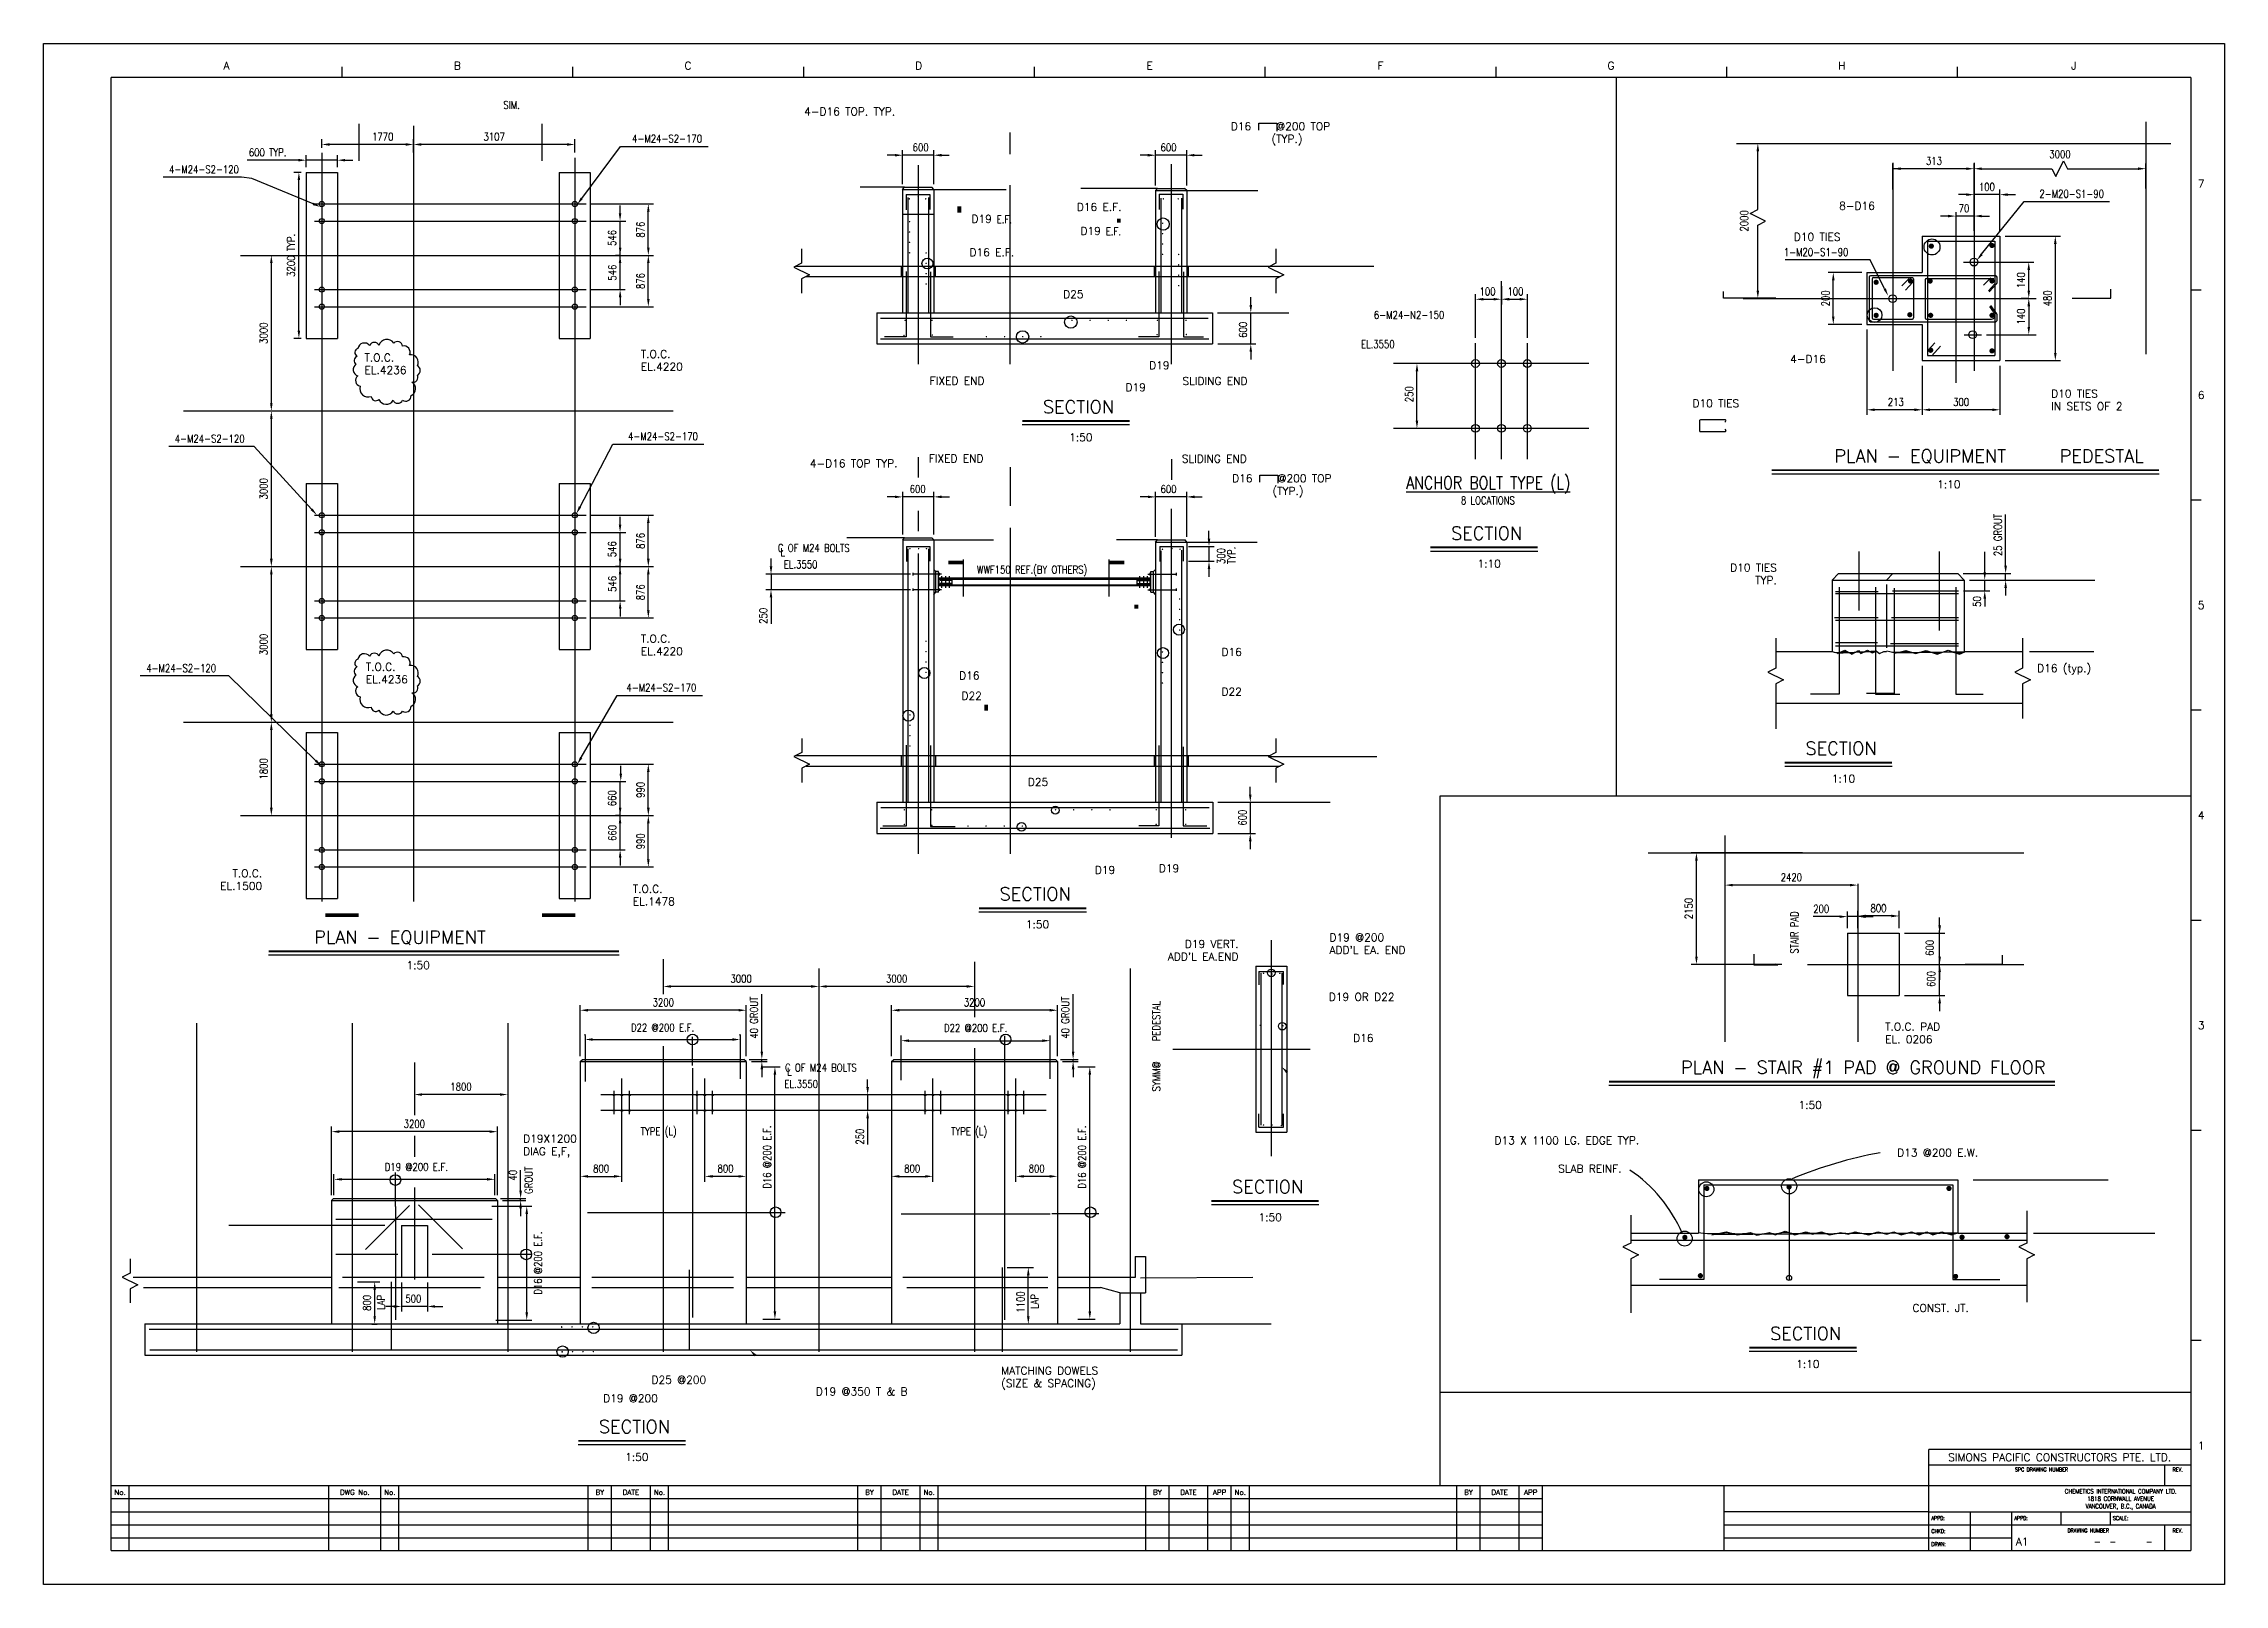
# Model space of a CAD drawing. Extents: x 0 to 42050, y 0 to 29700.
import ezdxf
from ezdxf.enums import TextEntityAlignment as Align

# ---------------------------------------------------------------- set-up
doc = ezdxf.new("R2010")
doc.units = 0
doc.header["$LTSCALE"] = 500
for name, pattern in [('CENTER', [0]), ('CENTER2', [0]), ('HIDDEN', [0])]:
    doc.linetypes.add(name, pattern=pattern)
for name, color, linetype in [('BORDER', 7, 'CONTINUOUS'), ('CLINE', 7, 'CENTER'), ('CONC', 1, 'CONTINUOUS'), ('CUTLINE', 7, 'CONTINUOUS'), ('DIM', 6, 'CONTINUOUS'), ('HIDDEN', 7, 'HIDDEN'), ('REBAR', 2, 'CONTINUOUS'), ('STEEL', 7, 'CENTER2'), ('STREAMS', 7, 'CONTINUOUS'), ('TEXT', 7, 'CONTINUOUS'), ('TEXTM', 1, 'CONTINUOUS')]:
    doc.layers.add(name, color=color, linetype=linetype)
doc.styles.get("Standard").update_dxf_attribs({"font": 'romans', "width": 0.8})

msp = doc.modelspace()

# ---------------------------------------------------------------- texts
at = {"layer": 'BORDER', "color": 0}
for s, height, p in [('A', 150, (3525, 29200)), ('B', 150, (7975, 29200)), ('C', 150, (12425, 29200)), ('D', 150, (16875, 29200)), ('E', 150, (21325, 29200)), ('F', 150, (25775, 29200)), ('G', 150, (30225, 29200)), ('H', 150, (34675, 29200)), ('J', 150, (39150, 29200)), ('7', 150, (41600, 26925)), ('6', 150, (41600, 22850)), ('5', 150, (41600, 18800)), ('4', 150, (41600, 14750)), ('3', 150, (41600, 10700)), ('1', 150, (41600, 2600)), ('No.', 100, (1475, 1725)), ('DWG No.', 100, (6000, 1725)), ('No.', 100, (6675, 1725)), ('BY', 100, (10725, 1725)), ('DATE', 100, (11325, 1725)), ('No.', 100, (11875, 1725)), ('BY', 100, (15925, 1725)), ('DATE', 100, (16525, 1725)), ('No.', 100, (17075, 1725)), ('BY', 100, (21475, 1725)), ('DATE', 100, (22075, 1725)), ('APP', 100, (22675, 1725)), ('No.', 100, (23075, 1725)), ('BY', 100, (27475, 1725)), ('DATE', 100, (28075, 1725)), ('APP', 100, (28675, 1725)), ('A1', 150, (38150, 750))]:
    msp.add_text(s, height=height, dxfattribs=at).set_placement(p, align=Align.CENTER)
for s, p in [('SECTION', (20640, 22499)), ('PLAN - EQUIPMENT    PEDESTAL', (40492, 21553)), ('SECTION', (28510, 20063)), ('SECTION', (35344, 15917)), ('SECTION', (19806, 13109)), ('PLAN - EQUIPMENT', (8528, 12276)), ('PLAN - STAIR #1 PAD @ GROUND FLOOR', (38602, 9765)), ('SECTION', (24288, 7464)), ('SECTION', (34660, 4636)), ('SECTION', (12080, 2842))]:
    msp.add_text(s, height=250, dxfattribs=at).set_placement(p, align=Align.BOTTOM_RIGHT)
for s, p in [('1:50', (20226, 22187)), ('1:10', (36959, 21279)), ('1:10', (28096, 19751)), ('1:10', (34930, 15605)), ('1:50', (19392, 12797)), ('1:50', (7448, 12011)), ('1:50', (34286, 9315)), ('1:50', (23874, 7152)), ('1:10', (34246, 4324)), ('1:50', (11666, 2530))]:
    msp.add_text(s, height=150, dxfattribs=at).set_placement(p, align=Align.TOP_RIGHT)
for s, height, width, p in [('SPC DRAWING NUMBER', 75, 0.8, (38525, 2175)), ('REV.', 75, 0.8, (41150, 2175)), ('CHEMETICS INTERNATIONAL COMPANY LTD.', 87.5, 0.75, (40050, 1750)), ('1818 CORNWALL AVENUE', 87.5, 0.75, (40050, 1608)), ('VANCOUVER, B.C., CANADA', 87.5, 0.75, (40050, 1462)), ('DRAWING NUMBER', 75, 0.8, (39425, 1000)), ('REV.', 75, 0.8, (41150, 1000)), ('-', 150, 0.8, (39600, 750)), ('-', 150, 0.8, (39900, 750)), ('-', 150, 0.8, (40600, 750))]:
    msp.add_text(s, height=height, dxfattribs=dict(at, width=width)).set_placement(p, align=Align.CENTER)
at = {"layer": 'BORDER', "color": 0, "width": 0.8}
for s, p in [('APPD:', (36400, 1238)), ('APPD:', (38000, 1238)), ('SCALE:', (39900, 1238)), ('CHKD:', (36400, 988)), ('DRWN:', (36400, 738))]:
    msp.add_text(s, height=75, dxfattribs=at).set_placement(p)
at = {"layer": 'DIM', "color": 0, "width": 0.8}
for s, p in [('1770', (6539, 27906)), ('3107', (8688, 27906)), ('600', (16911, 27699)), ('600', (21691, 27699)), ('600 TYP.', (4320, 27603)), ('100', (37471, 26939)), ('70', (37030, 26526)), ('300', (36973, 22792)), ('600', (16854, 21113)), ('600', (21692, 21113)), ('2420', (33700, 13629)), ('200', (34276, 13022)), ('800', (35380, 13034)), ('3000', (13449, 11676)), ('3000', (16449, 11676)), ('3200', (11949, 11217)), ('3200', (17949, 11217)), ('1800', (8049, 9592)), ('3200', (7149, 8877)), ('800', (10749, 8015)), ('800', (13149, 8015)), ('800', (16749, 8015)), ('800', (19149, 8015)), ('500', (7130, 5507))]:
    msp.add_text(s, height=150, dxfattribs=at).set_placement(p, align=Align.MIDDLE_CENTER)
for s, p in [('4-M24-S2-170', (11349, 27869)), ('2-M20-S1-90', (38484, 26805)), ('1-M20-S1-90', (33555, 25681)), ('4-M24-S2-170', (11269, 22130)), ('4-M24-S2-170', (11239, 17287))]:
    msp.add_text(s, height=150, dxfattribs=at).set_placement(p, align=Align.MIDDLE_LEFT)
for p in [(3766, 27275), (3876, 22083), (3326, 17661)]:
    msp.add_text('4-M24-S2-120', height=150, dxfattribs=at).set_placement(p, align=Align.MIDDLE_RIGHT)
for s, p in [('313', (36451, 27439)), ('3000', (38880, 27568)), ('100', (27842, 24923)), ('100', (28380, 24923)), ('213', (35713, 22792)), ('D22 @200 E.F.', (11935, 10733)), ('D22 @200 E.F.', (17972, 10725)), ('D19 @200 E.F.', (7188, 8047))]:
    msp.add_text(s, height=150, dxfattribs=at).set_placement(p, align=Align.MIDDLE)
for s, p in [('546', (10962, 25954)), ('876', (11510, 26114)), ('546', (10966, 25285)), ('876', (11510, 25124)), ('250', (26331, 22942)), ('876', (11510, 20114)), ('546', (10962, 19954)), ('546', (10966, 19285)), ('876', (11510, 19124)), ('250', (13876, 18670)), ('D16 @200 E.F.', (13951, 8236)), ('250', (15739, 8631)), ('D16 @200 E.F.', (20023, 8236)), ('D16 @200 E.F.', (9532, 6193))]:
    msp.add_text(s, height=150, rotation=90, dxfattribs=at).set_placement(p, align=Align.MIDDLE)
for p in [(18379, 26240), (20482, 26008)]:
    msp.add_text('E.F.', height=150, dxfattribs=at).set_placement(p)
for s, p in [('2000', (32790, 26283)), ('3200 TYP.', (4772, 25619)), ('140', (38128, 25139)), ('200', (34359, 24789)), ('480', (38640, 24789)), ('140', (38128, 24439)), ('3000', (4241, 24119)), ('600', (23127, 24183)), ('3000', (4241, 21119)), ('25 GROUT', (37682, 20228)), ('300', (22705, 19823)), ('TYP.', (22904, 19835)), ('50', (37279, 18946)), ('3000', (4241, 18119)), ('1800', (4241, 15719)), ('660', (10962, 15154)), ('990', (11510, 15314)), ('600', (23117, 14780)), ('660', (10966, 14485)), ('990', (11510, 14324)), ('2150', (31720, 13027)), ('STAIR PAD', (33760, 12566)), ('600', (36369, 12269)), ('600', (36396, 11670)), ('40 GROUT', (13699, 10924)), ('40 GROUT', (19701, 10924)), ('GROUT', (9354, 7789)), ('40', (9048, 7887)), ('800', (6234, 5426)), ('LAP', (6506, 5436)), ('1100', (18837, 5442)), ('LAP', (19108, 5452))]:
    msp.add_text(s, height=150, rotation=90, dxfattribs=at).set_placement(p, align=Align.MIDDLE_CENTER)
at = {"layer": 'STREAMS', "color": 0}
msp.add_text('SIMONS PACIFIC CONSTRUCTORS PTE. LTD.', height=150, dxfattribs=at).set_placement((38875, 2375), align=Align.CENTER)
at = {"layer": 'TEXT', "color": 0, "width": 0.8}
for s, height, p in [('SIM.', 150, (8865, 28441)), ('6-M24-N2-150', 150, (25651, 24396)), ('EL.3550', 150, (25403, 23831)), ('%%UANCHOR BOLT TYPE (L)', 250, (26273, 21109)), ('8 LOCATIONS', 150, (27329, 20819)), ('C OF M24 BOLTS', 150, (14158, 19903)), ('L', 150, (14207, 19822)), ('EL.3550', 150, (14273, 19585)), ('WWF150 REF.(BY OTHERS)', 150, (17999, 19486)), ('EL.3550', 150, (14285, 9569)), ('C OF M24 BOLTS', 150, (14296, 9887)), ('L', 150, (14336, 9808)), ('TYPE (L)', 150, (11513, 8660)), ('TYPE (L)', 150, (17499, 8660))]:
    msp.add_text(s, height=height, dxfattribs=at).set_placement(p)
at = {"layer": 'TEXT', "color": 0}
for s, p in [('4-D16 TOP. TYP.', (16422, 28317)), ('8-D16', (35309, 26498)), ('D10 TIES', (34648, 25900)), ('D10 TIES', (32696, 22691)), ('4-D16 TOP TYP.', (16464, 21532)), ('D10 TIES', (33421, 19525)), ('TYP.', (33421, 19282)), ('EL.1500', (4216, 13387)), ('T.O.C.', (4216, 13630)), ('D19 VERT.', (23043, 12270)), ("ADD'L EA.END", (23043, 12027)), ('D13 X 1100 LG. EDGE TYP.', (30764, 8482)), ('SLAB REINF.', (30424, 7937))]:
    msp.add_text(s, height=150, dxfattribs=at).set_placement(p, align=Align.RIGHT)
for s, p in [('D16    @200 TOP', (22894, 28032)), ('      (TYP.)', (23003, 27789)), ('D16 E.F.', (19925, 26476)), ('D19', (17893, 26247)), ('D19', (19996, 26015)), ('D16 E.F.', (17850, 25602)), ('D25', (19659, 24794)), ('T.O.C.', (6189, 23574)), ('T.O.C.', (11515, 23640)), ('D19', (21315, 23424)), ('4-D16', (33679, 23545)), ('EL.4236', (6189, 23331)), ('EL.4220', (11515, 23397)), ('FIXED END', (17085, 23125)), ('D19', (20864, 23001)), ('SLIDING END', (21963, 23120)), ('D10 TIES', (38713, 22879)), ('IN SETS OF 2', (38713, 22636)), ('FIXED END', (17070, 21628)), ('SLIDING END', (21948, 21622)), ('D16    @200 TOP', (22917, 21246)), ('      (TYP.)', (23025, 21003)), ('T.O.C.', (11515, 18153)), ('T.O.C.', (6211, 17612)), ('EL.4220', (11515, 17910)), ('D16', (22715, 17898)), ('D16 (typ.)', (38440, 17586)), ('EL.4236', (6211, 17369)), ('D16', (17651, 17444)), ('D22', (22715, 17132)), ('D22', (17697, 17053)), ('D25', (18975, 15392)), ('D19', (21504, 13727)), ('T.O.C.', (11361, 13332)), ('D19', (20267, 13696)), ('EL.1478', (11361, 13089)), ("ADD'L EA. END", (24795, 12152)), ('D19 @200', (24795, 12395)), ('D19 OR D22', (24779, 11250)), ('D16', (25250, 10457)), ('T.O.C. PAD', (35507, 10674)), ('EL. 0206', (35507, 10431)), ('D19X1200', (9248, 8517)), ('DIAG E,F,', (9248, 8274)), ('D13 @200 E.W.', (35740, 8247)), ('CONST. JT.', (36035, 5253)), ('D25 @200', (11719, 3868)), ('D19 @350 T & B', (14891, 3643)), ('MATCHING DOWELS', (18464, 4046)), ('(SIZE & SPACING)', (18464, 3803)), ('D19 @200', (10791, 3511))]:
    msp.add_text(s, height=150, dxfattribs=at).set_placement(p)
at = {"layer": 'TEXT', "color": 0, "width": 0.8}
for s, p in [('PEDESTAL', (21456, 10856)), ('SYMM@', (21456, 9792))]:
    msp.add_text(s, height=150, rotation=90, dxfattribs=at).set_placement(p, align=Align.MIDDLE_CENTER)

# ---------------------------------------------------------------- linework, layer by layer
at = {"layer": 'BORDER', "color": 0}
for p, q in [((1300, 650), (1300, 29050)), ((41400, 29050), (1300, 29050)), ((5750, 29250), (5750, 29050)), ((10200, 29250), (10200, 29050)), ((14650, 29250), (14650, 29050)), ((19100, 29250), (19100, 29050)), ((23550, 29250), (23550, 29050)), ((28000, 29250), (28000, 29050)), ((32450, 29250), (32450, 29050)), ((36900, 29250), (36900, 29050)), ((41400, 29050), (41400, 650)), ((41600, 24950), (41400, 24950)), ((41600, 20900), (41400, 20900)), ((41600, 16850), (41400, 16850)), ((41600, 12800), (41400, 12800)), ((41600, 8750), (41400, 8750)), ((41600, 4700), (41400, 4700)), ((36350, 650), (36350, 2600)), ((41400, 2600), (36350, 2600)), ((41400, 2300), (36350, 2300)), ((40900, 1900), (40900, 2300)), ((41400, 1900), (1300, 1900)), ((1650, 650), (1650, 1900)), ((5500, 650), (5500, 1900)), ((6500, 650), (6500, 1900)), ((6850, 650), (6850, 1900)), ((10500, 650), (10500, 1900)), ((10950, 650), (10950, 1900)), ((11700, 650), (11700, 1900)), ((12050, 650), (12050, 1900)), ((15700, 650), (15700, 1900)), ((16150, 650), (16150, 1900)), ((16900, 650), (16900, 1900)), ((17250, 650), (17250, 1900)), ((21250, 650), (21250, 1900)), ((21700, 650), (21700, 1900)), ((22450, 650), (22450, 1900)), ((22900, 650), (22900, 1900)), ((23250, 650), (23250, 1900)), ((27250, 650), (27250, 1900)), ((27700, 650), (27700, 1900)), ((28450, 650), (28450, 1900)), ((28900, 650), (28900, 1900)), ((32400, 1900), (32400, 650)), ((28900, 1650), (1300, 1650)), ((1300, 1400), (28900, 1400)), ((36350, 1400), (32400, 1400)), ((36350, 1400), (41400, 1400)), ((37150, 1400), (37150, 650)), ((37950, 1150), (37950, 1400)), ((38900, 1150), (38900, 1400)), ((39850, 1400), (39850, 1150)), ((1300, 1150), (28900, 1150)), ((1300, 900), (28900, 900)), ((32400, 1150), (37950, 1150)), ((32400, 900), (37950, 900)), ((37950, 1150), (41400, 1150)), ((37950, 650), (37950, 1150)), ((40900, 650), (40900, 1150)), ((1300, 650), (41400, 650))]:
    msp.add_line(p, q, dxfattribs=at)
at = {"layer": 'BORDER', "color": 0, "const_width": 37.5}
for points in [[(20940, 22424), (18869, 22424)], [(40792, 21478), (33322, 21478)], [(28810, 19988), (26739, 19988)], [(35644, 15842), (33573, 15842)], [(20106, 13034), (18036, 13034)], [(11097, 12201), (4339, 12201)], [(38781, 9690), (30184, 9690)], [(24588, 7389), (22518, 7389)], [(34960, 4561), (32889, 4561)], [(12380, 2767), (10310, 2767)]]:
    msp.add_lwpolyline(points, dxfattribs=at)
at = {"layer": 'BORDER', "color": 0}
for points in [[(20940, 22349), (18869, 22349)], [(40792, 21403), (33322, 21403)], [(28810, 19913), (26739, 19913)], [(35644, 15767), (33573, 15767)], [(20106, 12959), (18036, 12959)], [(11097, 12126), (4339, 12126)], [(38781, 9615), (30184, 9615)], [(24588, 7314), (22518, 7314)], [(34960, 4486), (32889, 4486)], [(12380, 2692), (10310, 2692)]]:
    msp.add_lwpolyline(points, dxfattribs=at)
at = {"layer": 'CLINE', "color": 0}
for p, q in [((40537, 28190), (40537, 23715)), ((7134, 28114), (7134, 13164)), ((18634, 27984), (18634, 27568)), ((32645, 27777), (41015, 27777)), ((5364, 27593), (5364, 13164)), ((10241, 27499), (10241, 13164)), ((16864, 27360), (16864, 23520)), ((21741, 27377), (21741, 23520)), ((35658, 27402), (35658, 23394)), ((37223, 27402), (37223, 23394)), ((18634, 26972), (18634, 23520)), ((35658, 27204), (35658, 23894)), ((36873, 26449), (36873, 23163)), ((3797, 25619), (11215, 25619)), ((37017, 25489), (37391, 25489)), ((28110, 21693), (28110, 25123)), ((32773, 24789), (38423, 24789)), ((37030, 24089), (37365, 24089)), ((27610, 21693), (27610, 23929)), ((28610, 21693), (28610, 23929)), ((29797, 23533), (26029, 23533)), ((2699, 22619), (12136, 22619)), ((29797, 22283), (26029, 22283)), ((16865, 21729), (16865, 21336)), ((18635, 21535), (18635, 20790)), ((21745, 21687), (21745, 21294)), ((16865, 20694), (16865, 20301)), ((21742, 20732), (21742, 14390)), ((18635, 20366), (18635, 14085)), ((16865, 19873), (16865, 14085)), ((35000, 19909), (35000, 18773)), ((36550, 19909), (36550, 18388)), ((3797, 19619), (11171, 19619)), ((3797, 19619), (11215, 19619)), ((17506, 19354), (17289, 19354)), ((21101, 19354), (21318, 19354)), ((17506, 19294), (17289, 19294)), ((21101, 19294), (21318, 19294)), ((2699, 16619), (12136, 16619)), ((3797, 14819), (11171, 14819)), ((32420, 14436), (32420, 10460)), ((30942, 14102), (38184, 14102)), ((34980, 13506), (34980, 10460)), ((23673, 12420), (23673, 8252)), ((11949, 12054), (11949, 11376)), ((14949, 11870), (14949, 4480)), ((17949, 11998), (17949, 10936)), ((20949, 11870), (20949, 4480)), ((34014, 11952), (38184, 11952)), ((2949, 10817), (2949, 4480)), ((5949, 10817), (5949, 4480)), ((8949, 10817), (8949, 4480)), ((11949, 10373), (11949, 4480)), ((17949, 10335), (17949, 4480)), ((21775, 10314), (24419, 10314)), ((7149, 10060), (7149, 9042)), ((11149, 7757), (11149, 9753)), ((12749, 7757), (12749, 9753)), ((17149, 7757), (17149, 9753)), ((18749, 7757), (18749, 9753)), ((19331, 9435), (10745, 9435)), ((10999, 9067), (10999, 9514)), ((11299, 9067), (11299, 9514)), ((12599, 9067), (12599, 9514)), ((12899, 9067), (12899, 9514)), ((16999, 9067), (16999, 9514)), ((17299, 9067), (17299, 9514)), ((18599, 9067), (18599, 9514)), ((18899, 9067), (18899, 9514)), ((19331, 9135), (10745, 9135)), ((7149, 8648), (7149, 8240)), ((7149, 7649), (7149, 5878))]:
    msp.add_line(p, q, dxfattribs=at)
at = {"layer": 'CONC', "color": 0}
for p, q in [((5064, 27219), (5064, 24019)), ((5064, 27219), (5664, 27219)), ((5664, 27219), (5664, 24019)), ((9941, 27219), (9941, 24019)), ((9941, 27219), (10541, 27219)), ((10541, 27219), (10541, 24019)), ((16602, 26930), (17129, 26930)), ((16564, 26890), (16564, 24510)), ((16564, 26890), (17164, 26890)), ((17164, 26890), (17164, 24510)), ((21441, 26868), (21441, 24510)), ((21441, 26868), (22041, 26868)), ((21481, 26908), (21999, 26908)), ((22041, 26868), (22041, 24510)), ((36223, 25989), (36223, 25289)), ((36223, 25989), (37723, 25989)), ((37723, 25989), (37723, 23589)), ((14500, 25410), (16564, 25410)), ((16534, 25410), (16534, 25210)), ((17164, 25410), (21441, 25410)), ((17194, 25410), (17194, 25210)), ((21411, 25410), (21411, 25210)), ((22041, 25410), (23645, 25410)), ((22071, 25410), (22071, 25210)), ((35158, 25289), (35158, 24289)), ((35158, 25289), (36223, 25289)), ((14700, 25210), (16564, 25210)), ((17164, 25210), (21441, 25210)), ((22041, 25210), (23845, 25210)), ((16064, 24510), (22541, 24510)), ((16064, 24510), (16064, 23910)), ((22541, 24510), (22541, 23910)), ((5064, 24019), (5664, 24019)), ((9941, 24019), (10541, 24019)), ((35158, 24289), (36223, 24289)), ((36223, 24289), (36223, 23589)), ((16064, 23910), (22541, 23910)), ((36223, 23589), (37723, 23589)), ((5064, 21219), (5664, 21219)), ((5064, 21219), (5064, 18019)), ((5664, 21219), (5664, 18019)), ((9941, 21219), (9941, 18019)), ((9941, 21219), (10541, 21219)), ((10541, 21219), (10541, 18019)), ((16565, 20135), (17165, 20135)), ((16565, 20135), (16565, 15075)), ((16599, 20175), (17129, 20175)), ((17165, 20135), (17165, 15075)), ((21442, 20093), (22042, 20093)), ((21442, 20093), (21442, 15075)), ((21477, 20133), (22010, 20133)), ((22042, 20093), (22042, 15075)), ((17165, 19564), (17205, 19524)), ((21442, 19564), (21402, 19524)), ((34485, 19359), (34610, 19484)), ((34485, 19359), (37035, 19359)), ((34485, 19359), (34485, 17984)), ((34610, 19484), (36910, 19484)), ((35535, 19359), (35660, 19484)), ((37035, 19359), (36910, 19484)), ((37035, 19359), (37035, 17984)), ((17165, 19084), (17205, 19124)), ((21442, 19084), (21402, 19124)), ((5064, 18019), (5664, 18019)), ((9941, 18019), (10541, 18019)), ((33399, 17984), (34485, 17984)), ((35485, 17984), (35535, 17984)), ((37035, 17984), (38159, 17984)), ((33399, 16984), (38159, 16984)), ((5064, 16419), (5664, 16419)), ((5064, 16419), (5064, 13219)), ((5664, 16419), (5664, 13219)), ((9941, 16419), (9941, 13219)), ((9941, 16419), (10541, 16419)), ((10541, 16419), (10541, 13219)), ((14501, 15975), (16565, 15975)), ((14701, 15775), (16565, 15775)), ((16535, 15975), (16535, 15775)), ((17165, 15975), (21442, 15975)), ((17165, 15775), (21442, 15775)), ((17195, 15975), (17195, 15775)), ((21412, 15975), (21412, 15775)), ((22042, 15975), (23646, 15975)), ((22042, 15775), (23846, 15775)), ((22072, 15975), (22072, 15775)), ((16065, 15075), (16065, 14475)), ((16065, 15075), (22542, 15075)), ((22542, 15075), (22542, 14475)), ((16065, 14475), (22542, 14475)), ((5064, 13219), (5664, 13219)), ((9941, 13219), (10541, 13219)), ((34780, 12552), (35780, 12552)), ((34780, 12552), (34780, 11352)), ((35780, 12552), (35780, 11352)), ((23373, 11914), (23973, 11914)), ((23373, 11914), (23373, 8714)), ((23973, 11914), (23973, 8714)), ((34780, 11352), (35780, 11352)), ((10394, 10120), (13504, 10120)), ((16393, 10120), (19510, 10120)), ((10349, 10080), (13549, 10080)), ((10349, 10080), (10349, 5020)), ((13549, 10080), (13549, 5020)), ((16349, 10080), (16349, 5020)), ((16349, 10080), (19549, 10080)), ((19549, 10080), (19549, 5020)), ((23373, 8714), (23973, 8714)), ((31911, 7800), (31911, 6770)), ((31911, 7800), (36911, 7800)), ((36911, 7800), (36911, 6770)), ((5549, 7400), (5549, 5020)), ((5549, 7400), (8749, 7400)), ((5592, 7440), (8711, 7440)), ((8749, 7400), (8749, 5020)), ((6899, 6920), (6899, 5920)), ((6899, 6920), (7399, 6920)), ((7399, 6920), (7399, 5920)), ((30601, 6770), (31911, 6770)), ((36911, 6770), (38238, 6770)), ((21049, 6320), (21049, 5920)), ((21049, 6320), (21249, 6320)), ((21249, 6320), (21249, 5620)), ((1729, 5920), (5549, 5920)), ((6899, 5920), (7399, 5920)), ((8749, 5920), (10349, 5920)), ((13549, 5920), (16349, 5920)), ((19549, 5920), (20429, 5920)), ((20429, 5920), (21049, 5920)), ((1929, 5720), (5549, 5720)), ((8749, 5720), (10349, 5720)), ((13549, 5720), (16349, 5720)), ((19549, 5720), (20376, 5720)), ((20749, 5620), (20376, 5720)), ((20749, 5620), (20749, 5020)), ((20749, 5620), (21249, 5620)), ((21149, 5620), (21149, 5020)), ((30601, 5770), (38238, 5770)), ((1949, 5020), (20749, 5020)), ((1949, 5020), (1949, 4420)), ((21149, 5020), (21949, 5020)), ((21949, 5020), (21949, 4420)), ((1949, 4420), (21949, 4420))]:
    msp.add_line(p, q, dxfattribs=at)
at = {"layer": 'CONC', "color": 0, "linetype": 'HIDDEN'}
msp.add_line((35535, 19272), (35535, 18050), dxfattribs=at)
at = {"layer": 'CONC', "color": 0}
for centre, radius in [((37223, 25489), 75), ((35655, 24785), 75), ((37197, 24089), 75), ((27610, 23533), 75), ((28110, 23533), 75), ((28610, 23533), 75), ((27610, 22283), 75), ((28110, 22283), 75), ((28610, 22283), 75), ((10999, 9435), 15), ((11149, 9435), 15), ((11299, 9435), 15), ((12599, 9435), 15), ((12749, 9435), 15), ((12899, 9435), 15), ((16999, 9435), 15), ((17149, 9435), 15), ((17299, 9435), 15), ((18599, 9435), 15), ((18749, 9435), 15), ((18899, 9435), 15), ((10999, 9135), 15), ((11149, 9135), 15), ((11299, 9135), 15), ((12599, 9135), 15), ((12749, 9135), 15), ((12899, 9135), 15), ((16999, 9135), 15), ((17149, 9135), 15), ((17299, 9135), 15), ((18599, 9135), 15), ((18749, 9135), 15), ((18899, 9135), 15)]:
    msp.add_circle(centre, radius, dxfattribs=at)
at = {"layer": 'CUTLINE', "color": 0}
msp.add_lwpolyline([(0, 0), (0, 29700), (42050, 29700), (42050, 0)], close=True, dxfattribs=at)
msp.add_lwpolyline([(0, 0), (0, 29700), (42050, 29700), (42050, 0)], close=True, dxfattribs=at)
at = {"layer": 'DIM', "color": 0}
for p, q in [((5364, 27693), (5364, 27856)), ((6984, 27756), (5514, 27756)), ((7134, 27599), (7134, 27856)), ((7134, 27599), (7134, 27856)), ((10091, 27756), (7284, 27756)), ((10241, 27599), (10241, 27856)), ((23431, 28030), (23431, 28165)), ((23431, 28165), (23777, 28165)), ((23777, 28165), (23777, 28011)), ((32826, 27777), (32954, 27777)), ((4764, 27453), (3925, 27453)), ((4914, 27453), (4764, 27453)), ((5064, 27319), (5064, 27553)), ((5664, 27453), (5064, 27453)), ((5664, 27319), (5664, 27553)), ((5814, 27453), (5964, 27453)), ((10377, 26717), (11123, 27719)), ((11123, 27719), (11299, 27719)), ((11299, 27719), (12812, 27719)), ((16414, 27549), (16264, 27549)), ((16564, 26990), (16564, 27649)), ((17164, 27549), (16564, 27549)), ((17164, 26990), (17164, 27649)), ((17314, 27549), (17464, 27549)), ((21291, 27549), (21141, 27549)), ((21441, 26968), (21441, 27649)), ((22041, 27549), (21441, 27549)), ((22041, 26968), (22041, 27649)), ((22191, 27549), (22341, 27549)), ((35658, 26889), (35658, 27389)), ((37223, 26089), (37223, 27389)), ((40537, 26910), (40537, 27389)), ((3816, 27125), (2303, 27125)), ((4014, 27103), (3816, 27125)), ((5197, 26611), (4014, 27103)), ((4964, 27219), (4822, 27219)), ((4922, 24169), (4922, 27069)), ((16602, 26930), (15748, 26930)), ((16564, 26890), (16602, 26930)), ((17164, 26890), (17129, 26930)), ((37073, 27289), (35658, 27289)), ((5222, 26609), (10460, 26609)), ((10560, 26609), (11760, 26609)), ((11115, 26429), (11115, 26579)), ((17164, 26890), (18558, 26890)), ((21481, 26908), (19999, 26908)), ((21441, 26868), (21481, 26908)), ((22041, 26868), (21999, 26908)), ((22041, 26868), (23411, 26868)), ((37073, 26789), (36923, 26789)), ((37223, 26089), (37223, 26889)), ((37723, 26789), (37223, 26789)), ((37369, 25639), (38189, 26655)), ((37723, 26089), (37723, 26889)), ((37873, 26789), (38023, 26789)), ((38189, 26655), (38434, 26655)), ((38434, 26655), (39833, 26655)), ((5222, 26279), (10460, 26279)), ((10560, 26279), (11229, 26279)), ((11115, 25619), (11115, 26279)), ((11660, 25769), (11660, 26459)), ((36723, 26376), (36573, 26376)), ((37223, 26376), (36873, 26376)), ((37373, 26376), (37523, 26376)), ((11116, 25769), (11116, 25919)), ((37823, 25989), (38890, 25989)), ((38790, 25839), (38790, 23739)), ((4291, 25619), (4291, 25619)), ((4391, 22769), (4391, 25469)), ((10641, 25619), (11216, 25619)), ((10741, 25619), (11760, 25619)), ((10741, 25619), (11760, 25619)), ((11115, 25619), (11029, 25619)), ((11116, 24959), (11116, 25619)), ((11660, 24779), (11660, 25469)), ((23645, 25410), (25652, 25410)), ((35221, 25531), (33581, 25531)), ((35058, 25289), (34409, 25289)), ((35499, 24974), (35221, 25531)), ((37117, 25489), (38378, 25489)), ((38278, 24939), (38278, 25339)), ((5222, 24959), (10460, 24959)), ((10560, 24959), (11216, 24959)), ((23277, 24660), (23277, 24810)), ((27610, 24029), (27610, 24873)), ((28110, 25023), (28110, 24673)), ((28110, 25023), (28110, 24673)), ((28610, 24029), (28610, 24873)), ((34509, 24439), (34509, 25139)), ((5222, 24629), (10460, 24629)), ((10560, 24629), (11760, 24629)), ((11116, 24809), (11116, 24659)), ((22638, 24510), (24008, 24510)), ((22641, 24510), (23377, 24510)), ((23277, 23910), (23277, 24510)), ((27760, 24773), (27960, 24773)), ((28260, 24773), (28460, 24773)), ((32826, 24789), (32954, 24789)), ((38278, 24789), (38133, 24789)), ((38278, 24789), (38178, 24789)), ((38278, 24639), (38278, 24239)), ((4964, 24019), (4822, 24019)), ((35058, 24289), (34409, 24289)), ((35158, 24189), (35158, 22542)), ((37465, 24089), (38423, 24089)), ((22641, 23910), (23377, 23910)), ((23277, 23760), (23277, 23610)), ((37823, 23589), (38890, 23589)), ((26481, 22433), (26481, 23383)), ((36223, 23489), (36223, 22542)), ((37723, 23489), (37723, 22542)), ((4291, 22619), (4291, 22619)), ((4291, 22619), (4291, 22619)), ((4391, 19769), (4391, 22469)), ((36073, 22642), (35308, 22642)), ((37573, 22642), (36373, 22642)), ((3926, 21933), (2413, 21933)), ((4058, 21933), (3926, 21933)), ((5168, 20724), (4058, 21933)), ((10343, 20771), (10977, 21980)), ((10977, 21980), (11219, 21980)), ((11219, 21980), (12732, 21980)), ((16565, 20235), (16565, 21063)), ((17165, 20235), (17165, 21063)), ((21442, 20193), (21442, 21063)), ((22042, 20193), (22042, 21063)), ((23453, 21379), (23799, 21379)), ((23453, 21244), (23453, 21379)), ((23799, 21379), (23799, 21225)), ((5222, 20609), (10460, 20609)), ((10560, 20609), (11760, 20609)), ((16415, 20963), (16265, 20963)), ((17165, 20963), (16565, 20963)), ((17315, 20963), (17465, 20963)), ((21292, 20963), (21142, 20963)), ((22042, 20963), (21442, 20963)), ((22192, 20963), (22342, 20963)), ((37832, 19784), (37832, 20623)), ((5222, 20279), (10460, 20279)), ((10560, 20279), (11229, 20279)), ((11115, 20429), (11115, 20579)), ((11115, 19619), (11115, 20279)), ((11660, 19769), (11660, 20459)), ((22471, 20158), (22471, 20308)), ((11116, 19769), (11116, 19919)), ((14026, 19624), (14026, 19774)), ((16599, 20175), (15487, 20175)), ((17165, 20135), (17129, 20175)), ((17165, 20135), (18317, 20135)), ((21477, 20133), (20689, 20133)), ((22042, 20093), (23401, 20093)), ((22076, 20008), (22571, 20008)), ((22471, 20008), (22471, 19721)), ((37429, 19659), (37429, 19903)), ((37832, 19634), (37832, 19784)), ((4291, 19619), (4291, 19619)), ((4291, 19619), (4291, 19619)), ((4391, 16769), (4391, 19469)), ((10641, 19619), (11216, 19619)), ((10741, 19619), (11760, 19619)), ((10741, 19619), (11760, 19619)), ((11115, 19619), (11029, 19619)), ((11116, 18959), (11116, 19619)), ((11660, 18779), (11660, 19469)), ((16718, 19474), (13926, 19474)), ((14026, 19474), (14026, 19174)), ((22076, 19721), (22571, 19721)), ((22471, 19571), (22471, 19421)), ((37010, 19484), (37932, 19484)), ((37135, 19359), (37932, 19359)), ((37135, 19359), (37529, 19359)), ((37282, 19359), (39551, 19359)), ((37429, 19509), (37429, 19659)), ((37429, 19153), (37429, 19359)), ((37832, 19359), (37832, 19484)), ((5222, 18959), (10460, 18959)), ((10560, 18959), (11216, 18959)), ((16718, 19174), (13926, 19174)), ((14026, 19024), (14026, 18874)), ((37021, 19153), (37529, 19153)), ((37429, 19003), (37429, 18853)), ((37832, 19209), (37832, 19059)), ((5222, 18629), (10460, 18629)), ((10560, 18629), (11760, 18629)), ((11116, 18809), (11116, 18659)), ((14026, 18874), (14026, 18515)), ((38290, 17984), (39533, 17984)), ((3376, 17511), (1863, 17511)), ((3574, 17511), (3376, 17511)), ((5250, 15878), (3574, 17511)), ((10366, 15939), (11057, 17137)), ((11057, 17137), (11189, 17137)), ((11189, 17137), (12702, 17137)), ((4291, 16619), (4291, 16619)), ((4291, 16619), (4291, 16619)), ((4391, 14969), (4391, 16469)), ((5222, 15809), (10460, 15809)), ((10560, 15809), (11760, 15809)), ((11129, 15629), (11129, 15779)), ((11660, 14969), (11660, 15659)), ((23612, 15958), (25705, 15958)), ((5222, 15479), (10460, 15479)), ((10560, 15479), (11229, 15479)), ((11115, 14819), (11115, 15479)), ((23267, 15225), (23267, 15375)), ((4291, 14819), (4291, 14819)), ((10741, 14819), (11760, 14819)), ((11115, 14819), (11029, 14819)), ((11116, 14969), (11116, 15119)), ((11116, 14159), (11116, 14819)), ((22639, 15075), (24807, 15075)), ((22642, 15075), (23367, 15075)), ((23267, 15075), (23267, 14475)), ((11660, 13979), (11660, 14669)), ((22642, 14475), (23367, 14475)), ((23267, 14325), (23267, 14175)), ((5222, 14159), (10460, 14159)), ((10560, 14159), (11216, 14159)), ((11116, 14009), (11116, 13859)), ((33914, 14102), (31770, 14102)), ((31870, 12102), (31870, 13952)), ((5222, 13829), (10460, 13829)), ((10560, 13829), (11760, 13829)), ((34830, 13479), (32570, 13479)), ((32420, 13406), (32420, 13379)), ((34980, 13406), (34980, 13379)), ((34480, 12872), (34121, 12872)), ((34630, 12872), (34480, 12872)), ((34780, 12652), (34780, 12972)), ((34980, 12872), (34780, 12872)), ((34980, 12652), (34980, 12984)), ((34980, 12652), (34980, 12972)), ((35630, 12884), (35130, 12884)), ((35130, 12872), (35280, 12872)), ((35780, 12652), (35780, 12984)), ((36560, 12702), (36560, 12852)), ((35880, 12552), (36660, 12552)), ((36560, 12252), (36560, 12605)), ((36560, 11952), (36560, 12552)), ((36560, 12102), (36560, 12252)), ((33519, 11952), (31770, 11952)), ((35880, 11952), (36660, 11952)), ((36295, 11952), (36660, 11952)), ((36560, 11352), (36560, 11952)), ((36560, 11802), (36560, 11652)), ((11949, 11626), (11949, 11626)), ((14799, 11526), (12099, 11526)), ((13849, 10420), (13849, 11379)), ((14949, 11459), (14949, 11426)), ((14949, 11459), (14949, 11426)), ((17799, 11526), (15099, 11526)), ((17949, 11459), (17949, 11426)), ((19851, 10420), (19851, 11379)), ((10349, 10180), (10349, 11167)), ((13399, 11067), (10499, 11067)), ((13549, 10180), (13549, 11167)), ((16349, 10180), (16349, 11167)), ((19399, 11067), (16499, 11067)), ((19549, 10180), (19549, 11167)), ((35880, 11352), (36660, 11352)), ((36560, 11202), (36560, 11052)), ((10440, 10580), (10440, 10603)), ((10443, 10578), (10443, 9692)), ((12513, 10002), (12513, 10554)), ((13429, 10586), (13429, 9748)), ((13430, 10580), (13430, 10603)), ((16535, 9719), (16535, 10580)), ((18536, 9926), (18536, 10572)), ((19410, 9742), (19410, 10580)), ((10349, 10080), (10394, 10120)), ((10590, 10503), (13280, 10503)), ((13549, 10080), (13504, 10120)), ((13604, 10120), (13949, 10120)), ((13849, 10270), (13849, 10420)), ((13849, 10080), (13849, 10120)), ((16349, 10080), (16393, 10120)), ((16685, 10480), (19260, 10480)), ((19549, 10080), (19510, 10120)), ((19610, 10120), (19951, 10120)), ((19851, 10270), (19851, 10420)), ((19851, 10080), (19851, 10120)), ((13649, 10080), (13949, 10080)), ((13849, 9930), (13849, 9780)), ((13867, 9975), (14201, 9975)), ((14101, 5260), (14101, 9825)), ((15889, 9585), (15889, 9735)), ((19649, 10080), (19951, 10080)), ((19851, 9930), (19851, 9780)), ((19939, 9975), (20273, 9975)), ((20173, 5260), (20173, 9825)), ((7149, 9515), (7149, 9342)), ((8799, 9442), (7299, 9442)), ((8949, 9515), (8949, 9342)), ((15889, 9435), (15889, 9135)), ((15889, 8985), (15889, 8835)), ((15889, 8835), (15889, 8476)), ((5549, 7500), (5549, 8827)), ((8599, 8727), (5699, 8727)), ((8749, 7500), (8749, 8827)), ((5599, 7500), (5599, 7908)), ((5749, 7808), (8549, 7808)), ((6783, 7282), (6783, 7942)), ((8699, 7500), (8699, 7908)), ((9198, 7740), (9198, 7984)), ((9198, 7590), (9198, 7740)), ((10499, 7865), (10999, 7865)), ((13399, 7865), (12899, 7865)), ((16499, 7865), (16999, 7865)), ((19399, 7865), (18899, 7865)), ((37205, 7800), (39806, 7800)), ((5549, 7400), (5592, 7440)), ((8643, 7291), (9416, 7291)), ((8749, 7400), (8711, 7440)), ((8811, 7440), (9298, 7440)), ((8849, 7400), (9298, 7400)), ((9198, 7400), (9198, 7440)), ((9198, 7250), (9198, 7100)), ((13407, 7167), (14298, 7167)), ((19439, 7149), (20346, 7149)), ((6580, 6920), (3569, 6920)), ((9316, 5245), (9316, 7141)), ((8646, 6362), (9415, 6362)), ((18582, 6110), (19087, 6110)), ((18987, 5167), (18987, 5960)), ((21049, 5920), (21054, 5920)), ((21153, 5909), (23318, 5920)), ((6054, 5831), (6484, 5831)), ((6384, 5170), (6384, 5681)), ((6899, 5820), (6899, 5257)), ((7399, 5820), (7399, 5257)), ((6749, 5357), (6599, 5357)), ((7399, 5357), (6899, 5357)), ((7549, 5357), (7699, 5357)), ((8722, 5095), (9416, 5095)), ((13867, 5110), (14201, 5110)), ((19939, 5110), (20273, 5110)), ((6389, 5016), (6209, 5016)), ((6331, 5016), (6433, 5016)), ((6428, 5020), (6484, 5020)), ((21949, 5020), (23672, 5020))]:
    msp.add_line(p, q, dxfattribs=at)
for points in [[(16815, 26746, 0, 50, 0), (16695, 26836, 0, 0, 0), (16171, 27233, 0, 0, -0.466368), (16142, 27806, 0, 0, -0.15143), (16529, 27992, 0, 0, 0.773113), (16572, 28392, 0, 0, 0.182809)], [(21813, 26798, 0, 50, 0), (21899, 26921, 0, 0, 0), (22179, 27318, 0, 0, -0.04686), (22853, 28107, 0, 0, 2.467105)], [(21443, 26236, 0, 50, 0), (21296, 26206, 0, 0, 0), (21156, 26178, 0, 0, -0.694426), (21013, 26408, 0, 0, 0.550177), (20956, 26565, 0, 0, -9.198422)], [(36353, 25851, 0, 50, 0), (36259, 25968, 0, 0, 0), (35872, 26453, 0, 0, 0.316964), (35459, 26573, 0, 0, -1.40122)], [(17055, 25820, 0, 50, 0), (17165, 25922, 0, 0, 0), (17471, 26207, 0, 0, -0.176447), (17743, 26322, 0, 0, 39.437536)], [(21544, 25519, 0, 50, 0), (21439, 25627, 0, 0, 0), (21056, 26021, 0, 0, 0.243545), (20798, 26107, 0, 0, 12.791413)], [(17127, 25519, 0, 50, 0), (17268, 25570, 0, 0, 0), (17442, 25633, 0, 0, -0.089399), (17700, 25677, 0, 0, -212.633748)], [(35620, 25167, 0, 50, 0), (35530, 25287, 0, 0, 0), (35155, 25786, 0, 0, 0.283295), (34674, 25975, 0, 0, -0.172325)], [(19008, 24404, 0, 50, 0), (19103, 24520, 0, 0, 0), (19223, 24666, 0, 0, -0.133967), (19509, 24869, 0, 0, 5.640711)], [(10444, 24367, 0, 0, -0.57735), (10397, 24309, 0, 0, 0.57735), (10350, 24251, 0, 0, -0.57735), (10397, 24309, 0, 50, 0), (10514, 24215, 0, 0, 0), (10969, 23847, 0, 0, 0.180763), (11365, 23715, 0, 0, 55.684625)], [(27548, 23574, 0, 50, 0), (27508, 23718, 0, 0, 0), (27321, 24381, 0, 0, 0.369546), (27227, 24444, 0, 0, 16.628047)], [(35119, 24445, 0, 50, 0), (34972, 24475, 0, 0, 0), (34621, 24548, 0, 0, 0.598788), (34277, 24136, 0, 0, 0.20377), (34535, 23878, 0, 0, -0.777924), (34500, 23620, 0, 0, 17.572532)], [(37377, 24428, 0, 50, 0), (37472, 24313, 0, 0, 0), (37618, 24136, 0, 0, 0.31508), (38116, 23998, 0, 0, -0.644742), (38512, 23586, 0, 0, 0.003802), (38391, 23276, 0, 0, 0.497604), (38563, 23001, 0, 0, 13.033297)], [(5556, 24343, 0, 0, -0.57735), (5489, 24309, 0, 0, 0.57735), (5422, 24275, 0, 0, -0.57735), (5489, 24309, 0, 50, 0), (5556, 24175, 0, 0, 0), (5775, 23737, 0, 0, 0.414214), (6039, 23649, 0, 0, 3.302776)], [(19842, 24202, 0, 50, 0), (19929, 24080, 0, 0, 0), (20509, 23261, 0, 0, 0.185902), (20831, 23047, 0, 0, 0.10992)], [(20378, 24011, 0, 50, 0), (20491, 23912, 0, 0, 0), (20771, 23666, 0, 0, 0.161147), (21165, 23499, 0, 0, -3.657102)], [(35523, 24329, 0, 50, 0), (35430, 24211, 0, 0, 0), (34094, 22536, 0, 0, -0.526321), (33348, 22589, 0, 0, 0.42219), (32771, 22731, 0, 0, 5.028339)], [(18937, 23928, 0, 50, 0), (19063, 23847, 0, 0, 0), (19711, 23428, 0, 0, 0.120069), (20807, 23047, 0, 0, 0.047819)], [(26481, 23533, 0, 50, 0), (26481, 23683, 0, 0, 0), (26481, 23893, 0, 0, 0), (26179, 23893, 0, 0, 0)], [(16857, 19961, 0, 50, 0), (16737, 20051, 0, 0, 0), (16213, 20448, 0, 0, -0.466368), (16184, 21021, 0, 0, -0.15143), (16571, 21207, 0, 0, 0.773113), (16614, 21607, 0, 0, 0.182809)], [(21835, 20012, 0, 50, 0), (21921, 20135, 0, 0, 0), (22201, 20532, 0, 0, -0.04686), (22875, 21321, 0, 0, 2.467105)], [(16385, 19478, 0, 50, 0), (16288, 19593, 0, 0, 0), (16006, 19922, 0, 0, 0.369256), (15800, 19955, 0, 0, -0.178658)], [(34861, 18637, 0, 50, 0), (34749, 18737, 0, 0, 0), (34345, 19101, 0, 0, 0.080042), (33571, 19600, 0, 0, -4.774798)], [(10444, 18880, 0, 0, -0.57735), (10397, 18822, 0, 0, 0.57735), (10350, 18763, 0, 0, -0.57735), (10397, 18822, 0, 50, 0), (10514, 18728, 0, 0, 0), (10969, 18360, 0, 0, 0.180763), (11365, 18228, 0, 0, 55.684625)], [(21952, 18493, 0, 50, 0), (22071, 18584, 0, 0, 0), (22212, 18692, 0, 0, -0.515494), (22657, 18555, 0, 0, -0.332477), (22519, 18141, 0, 0, 0.707113), (22565, 17973, 0, 0, -3.550776)], [(5578, 18381, 0, 0, -0.57735), (5511, 18347, 0, 0, 0.57735), (5444, 18313, 0, 0, -0.57735), (5511, 18347, 0, 50, 0), (5578, 18213, 0, 0, 0), (5797, 17775, 0, 0, 0.414214), (6061, 17687, 0, 0, 3.302776)], [(21691, 17921, 0, 50, 0), (21802, 18022, 0, 0, 0), (21963, 18168, 0, 0, -0.530066), (22471, 18045, 0, 0, -1.442463)], [(17066, 17668, 0, 50, 0), (17161, 17784, 0, 0, 0), (17280, 17928, 0, 0, -0.438926), (17571, 17944, 0, 0, -0.384063), (17586, 17714, 0, 0, 0.308394), (17571, 17500, 0, 0, -1.741495)], [(37465, 17231, 0, 50, 0), (37609, 17274, 0, 0, 0), (37929, 17368, 0, 0, 0.199949), (38290, 17661, 0, 0, -0.597046)], [(16760, 16797, 0, 50, 0), (16834, 16928, 0, 0, 0), (17086, 17370, 0, 0, -0.417411), (17571, 17500, 0, 0, -0.527056)], [(16680, 16434, 0, 50, 0), (16777, 16549, 0, 0, 0), (17004, 16818, 0, 0, -0.214082), (17628, 17118, 0, 0, 75.902608)], [(17066, 16527, 0, 50, 0), (17148, 16653, 0, 0, 0), (17387, 17017, 0, 0, -0.308516), (17648, 17125, 0, 0, -9.6667)], [(21542, 16720, 0, 50, 0), (21678, 16782, 0, 0, 0), (21937, 16901, 0, 0, -0.800282)], [(21937, 16901, 0, 50, 0), (22078, 16951, 0, 0, 0), (22411, 17069, 0, 0, 0.197532), (22565, 17207, 0, 0, 1.593784)], [(18078, 14966, 0, 50, 0), (18176, 15079, 0, 0, 0), (18355, 15286, 0, 0, -0.249863), (18825, 15467, 0, 0, -16.359954)], [(19508, 14827, 0, 50, 0), (19563, 14687, 0, 0, 0), (19796, 14091, 0, 0, 0.209993), (20117, 13771, 0, 0, -5.345555)], [(5262, 14429, 0, 0, -0.57735), (5203, 14475, 0, 0, 0.57735), (5144, 14521, 0, 0, -0.57735), (5203, 14475, 0, 50, 0), (5111, 14357, 0, 0, 0), (4652, 13771, 0, 0, -0.353688), (4366, 13705, 0, 0, 0.230515)], [(10480, 14287, 0, 0, -0.57735), (10419, 14243, 0, 0, 0.57735), (10358, 14200, 0, 0, -0.57735), (10419, 14243, 0, 50, 0), (10507, 14122, 0, 0, 0), (10815, 13693, 0, 0, 0.16204), (11211, 13407, 0, 0, -6.523913)], [(18900, 14518, 0, 50, 0), (19013, 14420, 0, 0, 0), (19295, 14176, 0, 0, 0.133614), (20117, 13781, 0, 0, -5.873151)], [(20321, 14578, 0, 50, 0), (20405, 14454, 0, 0, 0), (20619, 14137, 0, 0, 0.26222), (21397, 13748, 0, 0, 40.60478)], [(23632, 11842, 0, 50, 0), (23581, 11983, 0, 0, 0), (23507, 12188, 0, 0, 0.399684), (23193, 12345, 0, 0, -0.149509)], [(23797, 11811, 0, 50, 0), (23891, 11928, 0, 0, 0), (24221, 12337, 0, 0, -0.302991), (24645, 12470, 0, 0, -10.401935)], [(35402, 11676, 0, 0, -0.57735), (35344, 11628, 0, 0, 0.57735), (35286, 11580, 0, 0, -0.57735), (35344, 11628, 0, 50, 0), (35440, 11512, 0, 0, 0), (35601, 11317, 0, 0, -0.678683), (35438, 11020, 0, 0, 0.845754), (35357, 10749, 0, 0, 94.501159)], [(23923, 10822, 0, 50, 0), (24033, 10924, 0, 0, 0), (24245, 11121, 0, 0, -0.13076), (24629, 11325, 0, 0, 5.844027)], [(23475, 9810, 0, 50, 0), (23601, 9891, 0, 0, 0), (23719, 9967, 0, 0, -0.448055), (23946, 9904, 0, 0, 0.370362), (24276, 9763, 0, 0, 0.135165), (24786, 10093, 0, 0, 0.137323), (24920, 10367, 0, 0, -0.335244), (25100, 10532, 0, 0, 4.582066)], [(16130, 9447, 0, 50, 0), (16104, 9594, 0, 0, 0), (16054, 9874, 0, 0, 0.648859), (15954, 9899, 0, 0, 4.445583)], [(11193, 9087, 0, 50, 0), (11254, 8950, 0, 0, 0), (11350, 8737, 0, 0, 0.332203), (11442, 8686, 0, 0, -0.067367)], [(12717, 9082, 0, 50, 0), (12625, 8963, 0, 0, 0), (12453, 8742, 0, 0, -0.206836), (12352, 8686, 0, 0, 21.089787)], [(17179, 9087, 0, 50, 0), (17240, 8950, 0, 0, 0), (17336, 8737, 0, 0, 0.332203), (17428, 8686, 0, 0, -0.067367)], [(18703, 9082, 0, 50, 0), (18611, 8963, 0, 0, 0), (18439, 8742, 0, 0, -0.206836), (18337, 8686, 0, 0, 21.089787)], [(7691, 6834, 0, 50, 0), (7811, 6923, 0, 0, 0), (8183, 7199, 0, 0, 0.288398), (8451, 7888, 0, 0, -0.50409), (9098, 8592, 0, 0, -18.803295)], [(32050, 7643, 0, 50, 0), (31956, 7760, 0, 0, 0), (31504, 8322, 0, 0, 0.26308), (30914, 8557, 0, 0, 14.742228)], [(31032, 6655, 0, 50, 0), (31009, 6803, 0, 0, 0), (30914, 7407, 0, 0, 0.180085), (30574, 8012, 0, 0, 0.189156)], [(34823, 7702, 0, 50, 0), (34904, 7828, 0, 0, 0), (35089, 8115, 0, 0, -0.313061), (35590, 8322, 0, 0, -9.267316)], [(34528, 6773, 0, 50, 0), (34624, 6658, 0, 0, 0), (35605, 5490, 0, 0, 0.175753), (35885, 5328, 0, 0, 76.635851)], [(18473, 5409, 0, 50, 0), (18393, 5282, 0, 0, 0), (18156, 4905, 0, 0, 0.399595), (18314, 4121, 0, 0, -3.167455)], [(10658, 4844, 0, 50, 0), (10753, 4728, 0, 0, 0), (11141, 4255, 0, 0, 0.127713), (11569, 3943, 0, 0, -5.258408)], [(13223, 4914, 0, 50, 0), (13329, 4808, 0, 0, 0), (14005, 4132, 0, 0, 0.137359), (14741, 3718, 0, 0, -0.785292)], [(10024, 4380, 0, 50, 0), (10101, 4251, 0, 0, 0), (10328, 3871, 0, 0, 0.147962), (10641, 3586, 0, 0, -16.230803)]]:
    msp.add_lwpolyline(points, format="xyseb", dxfattribs=at)
for points in [[(33054, 24939), (33054, 26201), (33054, 26201), (33204, 26276), (32904, 26426), (33054, 26501), (33054, 26501), (33054, 27627)], [(37373, 27289), (38722, 27289), (38722, 27289), (38797, 27139), (38947, 27439), (39022, 27289), (39022, 27289), (40387, 27289)], [(14616, 25743), (14616, 25468), (14466, 25393), (14766, 25243), (14616, 25168), (14616, 24893)], [(23761, 25743), (23761, 25468), (23611, 25393), (23911, 25243), (23761, 25168), (23761, 24893)], [(33399, 18242), (33399, 17662), (33249, 17586), (33549, 17436), (33399, 17362), (33399, 16490)], [(38159, 18242), (38159, 17662), (38009, 17586), (38309, 17436), (38159, 17362), (38159, 16691)], [(34485, 17984), (34485, 17984), (34523, 17972), (34558, 17965), (34590, 17963), (34620, 17965), (34647, 17968), (34673, 17973), (34697, 17977), (34719, 17980), (34741, 17980), (34761, 17978), (34779, 17975), (34798, 17970), (34815, 17966), (34832, 17962), (34849, 17958), (34865, 17957), (34881, 17957), (34897, 17959), (34912, 17963), (34927, 17967), (34942, 17971), (34955, 17975), (34968, 17978), (34979, 17979), (34990, 17979), (34999, 17977), (35008, 17974), (35017, 17971), (35026, 17968), (35035, 17965), (35044, 17963), (35055, 17963), (35066, 17964), (35079, 17967), (35092, 17971), (35107, 17975), (35122, 17979), (35138, 17982), (35154, 17985), (35170, 17985), (35187, 17984), (35204, 17981), (35222, 17978), (35242, 17975), (35263, 17974), (35287, 17976), (35314, 17982), (35343, 17992), (34590, 17942), (34733, 18009), (34866, 17933), (34992, 18000), (35042, 17942), (35168, 18009), (35260, 17958), (35343, 17992)], [(35343, 17992), (35402, 17942), (35485, 17984)], [(35543, 17993), (35543, 17993), (35599, 17980), (35650, 17972), (35697, 17968), (35741, 17968), (35782, 17970), (35819, 17972), (35854, 17976), (35886, 17978), (35917, 17978), (35945, 17976), (35972, 17974), (35998, 17971), (36023, 17967), (36047, 17964), (36072, 17962), (36096, 17961), (36120, 17962), (36145, 17964), (36170, 17967), (36195, 17971), (36221, 17974), (36246, 17977), (36272, 17979), (36298, 17979), (36324, 17978), (36350, 17975), (36377, 17971), (36403, 17967), (36430, 17963), (36456, 17960), (36483, 17958), (36509, 17957), (36536, 17959), (36562, 17962), (36590, 17965), (36617, 17970), (36646, 17973), (36676, 17976), (36708, 17978), (36741, 17977), (36775, 17973), (36812, 17968), (36849, 17963), (36887, 17959), (36926, 17957), (36965, 17958), (37004, 17965), (37043, 17978), (35697, 17949), (35909, 18000), (36092, 17942), (36297, 18000), (36509, 17934), (36721, 18007), (36941, 17934), (37043, 17978)], [(14617, 16308), (14617, 16033), (14467, 15958), (14767, 15808), (14617, 15733), (14617, 15458)], [(23762, 16308), (23762, 16033), (23612, 15958), (23912, 15808), (23762, 15733), (23762, 15458)], [(38238, 7198), (38238, 6578), (38088, 6504), (38388, 6354), (38238, 6278), (38238, 5441)], [(30602, 7117), (30602, 6578), (30452, 6504), (30752, 6354), (30602, 6278), (30602, 5234)], [(31908, 6785), (31908, 6785), (32001, 6772), (32083, 6764), (32155, 6761), (32219, 6761), (32275, 6763), (32326, 6767), (32371, 6770), (32412, 6773), (32450, 6774), (32485, 6773), (32519, 6771), (32550, 6768), (32581, 6764), (32610, 6761), (32639, 6759), (32668, 6758), (32698, 6758), (32728, 6759), (32758, 6761), (32787, 6763), (32815, 6765), (32843, 6767), (32869, 6768), (32893, 6768), (32915, 6767), (32936, 6765), (32956, 6761), (32975, 6758), (32994, 6754), (33013, 6751), (33033, 6749), (33055, 6748), (33079, 6749), (33103, 6751), (33129, 6754), (33155, 6758), (33181, 6761), (33207, 6765), (33231, 6767), (33254, 6768), (33275, 6768), (33295, 6767), (33313, 6765), (33330, 6763), (33347, 6761), (33364, 6759), (33382, 6759), (33400, 6759), (33420, 6761), (33441, 6765), (33463, 6769), (33486, 6774), (33509, 6778), (33533, 6782), (33557, 6784), (33581, 6785), (33605, 6784), (33629, 6782), (33653, 6778), (33676, 6774), (33700, 6770), (33725, 6766), (33749, 6763), (33774, 6761), (33800, 6761), (33826, 6763), (33852, 6766), (33877, 6769), (33902, 6772), (33926, 6776), (33950, 6778), (33972, 6780), (33992, 6779), (34012, 6778), (34030, 6776), (34048, 6774), (34065, 6771), (34082, 6769), (34100, 6767), (34118, 6767), (34137, 6767), (34156, 6769), (34177, 6771), (34197, 6774), (34218, 6776), (34239, 6778), (34260, 6779), (34280, 6780), (34301, 6778), (34321, 6776), (34341, 6772), (34361, 6768), (34382, 6765), (34403, 6761), (34425, 6759), (34448, 6758), (34472, 6758), (34496, 6759), (34521, 6761), (34546, 6763), (34571, 6766), (34596, 6769), (34620, 6771), (34643, 6772), (34665, 6772), (34686, 6772), (34706, 6770), (34725, 6768), (34744, 6767), (34762, 6765), (34779, 6765), (34796, 6765), (34813, 6766), (34831, 6768), (34848, 6771), (34867, 6774), (34886, 6776), (34906, 6778), (34928, 6779), (34952, 6780), (34977, 6778), (35005, 6776), (35033, 6772), (35062, 6769), (35092, 6765), (35121, 6762), (35150, 6760), (35178, 6759), (35205, 6760), (35231, 6762), (35255, 6765), (35279, 6769), (35302, 6772), (35324, 6776), (35346, 6778), (35368, 6780), (35390, 6779), (35412, 6778), (35433, 6776), (35455, 6774), (35476, 6771), (35496, 6769), (35516, 6767), (35536, 6767), (35554, 6767), (35573, 6769), (35590, 6771), (35608, 6774), (35625, 6776), (35642, 6778), (35659, 6779), (35676, 6780), (35693, 6778), (35711, 6776), (35729, 6772), (35747, 6769), (35766, 6765), (35785, 6762), (35805, 6760), (35826, 6759), (35848, 6760), (35870, 6762), (35893, 6765), (35916, 6768), (35939, 6772), (35962, 6775), (35984, 6777), (36007, 6778), (36028, 6777), (36049, 6775), (36069, 6772), (36089, 6768), (36109, 6765), (36128, 6762), (36147, 6760), (36165, 6759), (36184, 6760), (36202, 6762), (36220, 6765), (36238, 6768), (36255, 6772), (36273, 6775), (36290, 6777), (36306, 6778), (36322, 6777), (36339, 6775), (36355, 6772), (36371, 6768), (36387, 6765), (36404, 6762), (36421, 6760), (36439, 6759), (36458, 6760), (36478, 6762), (36499, 6765), (36521, 6768), (36544, 6771), (36569, 6773), (36595, 6774), (36622, 6773), (36652, 6770), (36682, 6767), (36715, 6763), (36750, 6759), (36787, 6758), (36826, 6759), (36868, 6764), (36912, 6774), (32170, 6741), (32444, 6796), (32663, 6741), (32915, 6785), (33035, 6730), (33276, 6785), (33386, 6741), (33583, 6807), (33769, 6741), (33988, 6796), (34109, 6752), (34284, 6796), (34437, 6741), (34656, 6785), (34798, 6752), (34930, 6796), (35193, 6741), (35368, 6796), (35543, 6752), (35674, 6796), (35817, 6741), (36014, 6796), (36167, 6741), (36310, 6796), (36430, 6741), (36605, 6796), (36791, 6741), (36912, 6774)], [(1667, 6274), (1667, 5999), (1517, 5924), (1817, 5774), (1667, 5699), (1667, 5424)]]:
    msp.add_lwpolyline(points, dxfattribs=at)
for centre, radius in [((21587, 26221), 118), ((36412, 25780), 154), ((17041, 25461), 105), ((19807, 24333), 119), ((35305, 24467), 142), ((18877, 24047), 119), ((21891, 18404), 106), ((16982, 17567), 106), ((21585, 17952), 106), ((16676, 16745), 106), ((19508, 14923), 75), ((18857, 14603), 85), ((23672, 11788), 73.2), ((12513, 10503), 103), ((18550, 10503), 103), ((23884, 10760), 73.2), ((6783, 7794), 103), ((32061, 7616), 145), ((33658, 7673), 145), ((14115, 7172), 103), ((20187, 7172), 103), ((31643, 6665), 145), ((9306, 6361), 103), ((10605, 4943), 109), ((10007, 4488), 109)]:
    msp.add_circle(centre, radius, dxfattribs=at)
for centre, radius, start, end in [((36934, 67), 8393, 100.4401, 112.5364), ((29045, 5681), 2772, 23.1173, 56.1871)]:
    msp.add_arc(centre, radius, start, end, dxfattribs=at)
for points in [[(5514, 27781), (5514, 27731), (5364, 27756)], [(6984, 27781), (6984, 27731), (7134, 27756)], [(7284, 27781), (7284, 27731), (7134, 27756)], [(10091, 27781), (10091, 27731), (10241, 27756)], [(33029, 27627), (33079, 27627), (33054, 27777)], [(4914, 27478), (4914, 27428), (5064, 27453)], [(5814, 27478), (5814, 27428), (5664, 27453)], [(16414, 27574), (16414, 27524), (16564, 27549)], [(17314, 27574), (17314, 27524), (17164, 27549)], [(21291, 27574), (21291, 27524), (21441, 27549)], [(22191, 27574), (22191, 27524), (22041, 27549)], [(4897, 27069), (4947, 27069), (4922, 27219)], [(35808, 27314), (35808, 27264), (35658, 27289)], [(37073, 27314), (37073, 27264), (37223, 27289)], [(37373, 27314), (37373, 27264), (37223, 27289)], [(40387, 27314), (40387, 27264), (40537, 27289)], [(5206, 26634), (5187, 26588), (5335, 26553)], [(10397, 26702), (10357, 26732), (10287, 26597)], [(11635, 26459), (11685, 26459), (11660, 26609)], [(37073, 26814), (37073, 26764), (37223, 26789)], [(37873, 26814), (37873, 26764), (37723, 26789)], [(11090, 26429), (11140, 26429), (11115, 26279)], [(36723, 26401), (36723, 26351), (36873, 26376)], [(37373, 26401), (37373, 26351), (37223, 26376)], [(11092, 25769), (11142, 25769), (11116, 25619)], [(11635, 25769), (11685, 25769), (11660, 25619)], [(37389, 25623), (37350, 25654), (37275, 25522)], [(38765, 25839), (38815, 25839), (38790, 25989)], [(4366, 25469), (4416, 25469), (4391, 25619)], [(11090, 25469), (11140, 25469), (11115, 25619)], [(11635, 25469), (11685, 25469), (11660, 25619)], [(34484, 25139), (34534, 25139), (34509, 25289)], [(38253, 25339), (38303, 25339), (38278, 25489)], [(11092, 24809), (11142, 24809), (11116, 24959)], [(33029, 24939), (33079, 24939), (33054, 24789)], [(35477, 24963), (35522, 24985), (35566, 24840)], [(38253, 24939), (38303, 24939), (38278, 24789)], [(11635, 24779), (11685, 24779), (11660, 24629)], [(23252, 24660), (23302, 24660), (23277, 24510)], [(27760, 24798), (27760, 24748), (27610, 24773)], [(27960, 24798), (27960, 24748), (28110, 24773)], [(28260, 24798), (28260, 24748), (28110, 24773)], [(28460, 24798), (28460, 24748), (28610, 24773)], [(34484, 24439), (34534, 24439), (34509, 24289)], [(38253, 24639), (38303, 24639), (38278, 24789)], [(4897, 24169), (4947, 24169), (4922, 24019)], [(38253, 24239), (38303, 24239), (38278, 24089)], [(23252, 23760), (23302, 23760), (23277, 23910)], [(38765, 23739), (38815, 23739), (38790, 23589)], [(26456, 23383), (26506, 23383), (26481, 23533)], [(4366, 22769), (4416, 22769), (4391, 22619)], [(4366, 22469), (4416, 22469), (4391, 22619)], [(26456, 22433), (26506, 22433), (26481, 22283)], [(35308, 22667), (35308, 22617), (35158, 22642)], [(36073, 22667), (36073, 22617), (36223, 22642)], [(36373, 22667), (36373, 22617), (36223, 22642)], [(37573, 22667), (37573, 22617), (37723, 22642)], [(5186, 20740), (5149, 20707), (5269, 20613)], [(10365, 20759), (10321, 20782), (10273, 20638)], [(11635, 20459), (11685, 20459), (11660, 20609)], [(16415, 20988), (16415, 20938), (16565, 20963)], [(17315, 20988), (17315, 20938), (17165, 20963)], [(21292, 20988), (21292, 20938), (21442, 20963)], [(22192, 20988), (22192, 20938), (22042, 20963)], [(11090, 20429), (11140, 20429), (11115, 20279)], [(4366, 19769), (4416, 19769), (4391, 19619)], [(11092, 19769), (11142, 19769), (11116, 19619)], [(11635, 19769), (11685, 19769), (11660, 19619)], [(22446, 20158), (22496, 20158), (22471, 20008)], [(4366, 19469), (4416, 19469), (4391, 19619)], [(11090, 19469), (11140, 19469), (11115, 19619)], [(11635, 19469), (11685, 19469), (11660, 19619)], [(14001, 19624), (14051, 19624), (14026, 19474)], [(22446, 19571), (22496, 19571), (22471, 19721)], [(37404, 19509), (37454, 19509), (37429, 19359)], [(37807, 19634), (37857, 19634), (37832, 19484)], [(37807, 19209), (37857, 19209), (37832, 19359)], [(11092, 18809), (11142, 18809), (11116, 18959)], [(14001, 19024), (14051, 19024), (14026, 19174)], [(37404, 19003), (37454, 19003), (37429, 19153)], [(11635, 18779), (11685, 18779), (11660, 18629)], [(4366, 16769), (4416, 16769), (4391, 16619)], [(4366, 16469), (4416, 16469), (4391, 16619)], [(5267, 15896), (5232, 15860), (5357, 15773)], [(10388, 15926), (10344, 15951), (10291, 15809)], [(11104, 15629), (11154, 15629), (11129, 15479)], [(11635, 15659), (11685, 15659), (11660, 15809)], [(23242, 15225), (23292, 15225), (23267, 15075)], [(4366, 14969), (4416, 14969), (4391, 14819)], [(11090, 14669), (11140, 14669), (11115, 14819)], [(11092, 14969), (11142, 14969), (11116, 14819)], [(11635, 14969), (11685, 14969), (11660, 14819)], [(11635, 14669), (11685, 14669), (11660, 14819)], [(23242, 14325), (23292, 14325), (23267, 14475)], [(11092, 14009), (11142, 14009), (11116, 14159)], [(11635, 13979), (11685, 13979), (11660, 13829)], [(31845, 13952), (31895, 13952), (31870, 14102)], [(32570, 13504), (32570, 13454), (32420, 13479)], [(34830, 13504), (34830, 13454), (34980, 13479)], [(34630, 12896), (34630, 12846), (34780, 12872)], [(35130, 12909), (35130, 12859), (34980, 12884)], [(35130, 12896), (35130, 12846), (34980, 12872)], [(35630, 12909), (35630, 12859), (35780, 12884)], [(36535, 12702), (36585, 12702), (36560, 12552)], [(31845, 12102), (31895, 12102), (31870, 11952)], [(36535, 12102), (36585, 12102), (36560, 11952)], [(36535, 11802), (36585, 11802), (36560, 11952)], [(12099, 11551), (12099, 11501), (11949, 11526)], [(14799, 11551), (14799, 11501), (14949, 11526)], [(15099, 11551), (15099, 11501), (14949, 11526)], [(17799, 11551), (17799, 11501), (17949, 11526)], [(10499, 11092), (10499, 11042), (10349, 11067)], [(13399, 11092), (13399, 11042), (13549, 11067)], [(16499, 11092), (16499, 11042), (16349, 11067)], [(19399, 11092), (19399, 11042), (19549, 11067)], [(36535, 11202), (36585, 11202), (36560, 11352)], [(10590, 10528), (10590, 10478), (10440, 10503)], [(13280, 10528), (13280, 10478), (13430, 10503)], [(13824, 10270), (13874, 10270), (13849, 10120)], [(16685, 10505), (16685, 10455), (16535, 10480)], [(19260, 10505), (19260, 10455), (19410, 10480)], [(19826, 10270), (19876, 10270), (19851, 10120)], [(13824, 9930), (13874, 9930), (13849, 10080)], [(14076, 9825), (14126, 9825), (14101, 9975)], [(19826, 9930), (19876, 9930), (19851, 10080)], [(20148, 9825), (20198, 9825), (20173, 9975)], [(23961, 9852), (23996, 9888), (23873, 9976)], [(7299, 9467), (7299, 9417), (7149, 9442)], [(8799, 9467), (8799, 9417), (8949, 9442)], [(15864, 9585), (15914, 9585), (15889, 9435)], [(15864, 8985), (15914, 8985), (15889, 9135)], [(5699, 8752), (5699, 8702), (5549, 8727)], [(8599, 8752), (8599, 8702), (8749, 8727)], [(5749, 7833), (5749, 7783), (5599, 7808)], [(8549, 7833), (8549, 7783), (8699, 7808)], [(9173, 7590), (9223, 7590), (9198, 7440)], [(10499, 7890), (10499, 7840), (10349, 7865)], [(10999, 7890), (10999, 7840), (11149, 7865)], [(12899, 7890), (12899, 7840), (12749, 7865)], [(13399, 7890), (13399, 7840), (13549, 7865)], [(16499, 7890), (16499, 7840), (16349, 7865)], [(16999, 7890), (16999, 7840), (17149, 7865)], [(18899, 7890), (18899, 7840), (18749, 7865)], [(19399, 7890), (19399, 7840), (19549, 7865)], [(9173, 7250), (9223, 7250), (9198, 7400)], [(9291, 7141), (9341, 7141), (9316, 7291)], [(18962, 5960), (19012, 5960), (18987, 6110)], [(6359, 5681), (6409, 5681), (6384, 5831)], [(6359, 5170), (6409, 5170), (6384, 5020)], [(6749, 5382), (6749, 5332), (6899, 5357)], [(7549, 5382), (7549, 5332), (7399, 5357)], [(9291, 5245), (9341, 5245), (9316, 5095)], [(14076, 5260), (14126, 5260), (14101, 5110)], [(18962, 5167), (19012, 5167), (18987, 5017)], [(20148, 5260), (20198, 5260), (20173, 5110)], [(13705, 4396), (13740, 4431), (13617, 4520)]]:
    msp.add_solid(points, dxfattribs=at)
at = {"layer": 'HIDDEN', "color": 0}
for p, q in [((16564, 26410), (17164, 26410)), ((16564, 25410), (17164, 25410)), ((21441, 25410), (22041, 25410)), ((16564, 25210), (17164, 25210)), ((21441, 25210), (22041, 25210)), ((21337, 19399), (17270, 19399)), ((17270, 19379), (21337, 19379)), ((17270, 19269), (21337, 19269)), ((21337, 19249), (17270, 19249)), ((16565, 15975), (17165, 15975)), ((16565, 15775), (17165, 15775)), ((21442, 15975), (22042, 15975)), ((21442, 15775), (22042, 15775)), ((5760, 5920), (6899, 5920)), ((7399, 5920), (8492, 5920)), ((10573, 5920), (13305, 5920)), ((16567, 5920), (19365, 5920)), ((5695, 5720), (8427, 5720)), ((10573, 5720), (13305, 5720)), ((16647, 5720), (19365, 5720))]:
    msp.add_line(p, q, dxfattribs=at)
at = {"layer": 'REBAR', "color": 0}
for p, q in [((30329, 15203), (30329, 29050)), ((16635, 26790), (17089, 26790)), ((16635, 26790), (16635, 26499)), ((16664, 26731), (16664, 24510)), ((17064, 26735), (17064, 24510)), ((17089, 26790), (17089, 26503)), ((21512, 26795), (21966, 26795)), ((21512, 26795), (21512, 26504)), ((21541, 26718), (21541, 24510)), ((21941, 26718), (21941, 24510)), ((21966, 26795), (21966, 26508)), ((36323, 25889), (37623, 25889)), ((36323, 25889), (36323, 23689)), ((37623, 25889), (37623, 23689)), ((16633, 25308), (16633, 24047)), ((17099, 25302), (17099, 24047)), ((21504, 25306), (21504, 24048)), ((21978, 25301), (21978, 24048)), ((35201, 25199), (35201, 24365)), ((37641, 25224), (35226, 25224)), ((35258, 25164), (35258, 24414)), ((35283, 25189), (36033, 25189)), ((35831, 25029), (35973, 25171)), ((35902, 24947), (36044, 25100)), ((35973, 25171), (35973, 25171)), ((36044, 25100), (36044, 25100)), ((36058, 25164), (36058, 24414)), ((36280, 25146), (36280, 24414)), ((36305, 25171), (37605, 25171)), ((37404, 25041), (37546, 25183)), ((37499, 24934), (37617, 25064)), ((37517, 24917), (37660, 25074)), ((37666, 25091), (37666, 25199)), ((16140, 24410), (22458, 24410)), ((35283, 24389), (36033, 24389)), ((36305, 24389), (37558, 24389)), ((37619, 24507), (37530, 24634)), ((37661, 24491), (37546, 24654)), ((37666, 24365), (37666, 24476)), ((16140, 24010), (22468, 24010)), ((16633, 24047), (16215, 24047)), ((17099, 24047), (17538, 24047)), ((21504, 24048), (21112, 24048)), ((21978, 24048), (22365, 24048)), ((35226, 24340), (37641, 24340)), ((36323, 23689), (37623, 23689)), ((36340, 23789), (36470, 23930)), ((36411, 23682), (36577, 23871)), ((16636, 20008), (17090, 20008)), ((16636, 20008), (16636, 19717)), ((16665, 19962), (16665, 15075)), ((17065, 19962), (17065, 15075)), ((17090, 20008), (17090, 19721)), ((21522, 20008), (21976, 20008)), ((21522, 20008), (21522, 19717)), ((21542, 19921), (21542, 15075)), ((21942, 19933), (21942, 15075)), ((21976, 20008), (21976, 19721)), ((17315, 19474), (16765, 19474)), ((21292, 19474), (21842, 19474)), ((17315, 19174), (16765, 19174)), ((21292, 19174), (21842, 19174)), ((34551, 19136), (35377, 19136)), ((34551, 19103), (36921, 19103)), ((34620, 19222), (34620, 17159)), ((35325, 19222), (35325, 17159)), ((35648, 19153), (36921, 19153)), ((35683, 19204), (35683, 17176)), ((36869, 19222), (36869, 17159)), ((34534, 18637), (35377, 18637)), ((34551, 18587), (36921, 18587)), ((35631, 18637), (36921, 18637)), ((34551, 18156), (35359, 18156)), ((34551, 18089), (36921, 18089)), ((35614, 18139), (36921, 18139)), ((34620, 17159), (34070, 17159)), ((35683, 17176), (35150, 17176)), ((35325, 17159), (35789, 17159)), ((36869, 17159), (37402, 17159)), ((16634, 16175), (16634, 14616)), ((17099, 16172), (17099, 14610)), ((21503, 16172), (21503, 14622)), ((21976, 16146), (21976, 14622)), ((26929, 1900), (26929, 15203)), ((26929, 15203), (41400, 15203)), ((16144, 14975), (22476, 14975)), ((16132, 14575), (22485, 14575)), ((16634, 14616), (16179, 14616)), ((17099, 14610), (17577, 14610)), ((21503, 14622), (21118, 14622)), ((21976, 14622), (22432, 14622)), ((23434, 11814), (23906, 11814)), ((23434, 11814), (23434, 11558)), ((23473, 11785), (23473, 8852)), ((23873, 11785), (23873, 8846)), ((23906, 11564), (23906, 11814)), ((12510, 9949), (12510, 5144)), ((18536, 5098), (18536, 9926)), ((23434, 8814), (23434, 9072)), ((23906, 8814), (23906, 9072)), ((23434, 8814), (23906, 8814)), ((32011, 7700), (36811, 7700)), ((32011, 7700), (32011, 5880)), ((36811, 7700), (36811, 5880)), ((6632, 6877), (7056, 7301)), ((6783, 7282), (6783, 5098)), ((7651, 6891), (7227, 7315)), ((10486, 7167), (13407, 7167)), ((5633, 7037), (8646, 7037)), ((6632, 6877), (6208, 6453)), ((7651, 6891), (8075, 6467)), ((16535, 7144), (19410, 7144)), ((5633, 6362), (6833, 6362)), ((7494, 6362), (8646, 6362)), ((30600, 6636), (38236, 6636)), ((12445, 6063), (12445, 4507)), ((18482, 6110), (18482, 4485)), ((6699, 5831), (6699, 4507)), ((32011, 5880), (31161, 5880)), ((36811, 5880), (37722, 5880)), ((2033, 4920), (21878, 4920)), ((18896, 5017), (18887, 5017)), ((2045, 4520), (21865, 4520)), ((26929, 3707), (41400, 3707))]:
    msp.add_line(p, q, dxfattribs=at)
at = {"layer": 'REBAR', "color": 0, "linetype": 'HIDDEN'}
msp.add_line((33656, 7702), (33656, 5880), dxfattribs=at)
at = {"layer": 'REBAR', "color": 0}
for points, const_width in [([(16686, 26708, 1), (16700, 26708, 1)], 14), ([(16857, 26745, 1), (16871, 26745, 1)], 14), ([(17003, 26708, 1), (17017, 26708, 1)], 14), ([(21584, 26708, 1), (21598, 26708, 1)], 14), ([(21739, 26759, 1), (21753, 26759, 1)], 14), ([(21870, 26708, 1), (21884, 26708, 1)], 14), ([(16690, 26268, 1), (16704, 26268, 1)], 14), ([(16690, 26068, 1), (16704, 26068, 1)], 14), ([(21569, 26238, 1), (21583, 26238, 1)], 14), ([(16690, 25868, 1), (16704, 25868, 1)], 14), ([(16690, 25668, 1), (16704, 25668, 1)], 14), ([(17010, 25666, 1), (17024, 25666, 1)], 14), ([(21569, 26038, 1), (21583, 26038, 1)], 14), ([(21569, 25838, 1), (21583, 25838, 1)], 14), ([(21569, 25638, 1), (21583, 25638, 1)], 14), ([(36374, 25797, 1), (36424, 25797, 1)], 50), ([(37544, 25809, 1), (37594, 25809, 1)], 50), ([(17010, 25466, 1), (17024, 25466, 1)], 14), ([(17010, 25266, 1), (17024, 25266, 1)], 14), ([(21881, 25636, 1), (21895, 25636, 1)], 14), ([(21881, 25436, 1), (21895, 25436, 1)], 14), ([(21881, 25236, 1), (21895, 25236, 1)], 14), ([(17010, 25066, 1), (17024, 25066, 1)], 14), ([(21881, 25036, 1), (21895, 25036, 1)], 14), ([(35310, 25100, 1), (35360, 25100, 1)], 50), ([(35972, 25124, 1), (36022, 25124, 1)], 50), ([(36351, 25124, 1), (36401, 25124, 1)], 50), ([(37544, 25124, 1), (37594, 25124, 1)], 50), ([(35310, 24462, 1), (35360, 24462, 1)], 50), ([(35960, 24474, 1), (36010, 24474, 1)], 50), ([(36362, 24462, 1), (36412, 24462, 1)], 50), ([(37544, 24462, 1), (37594, 24462, 1)], 50), ([(16583, 24076, 1), (16597, 24076, 1)], 14), ([(16603, 24366, 1), (16617, 24366, 1)], 14), ([(17123, 24366, 1), (17137, 24366, 1)], 14), ([(17130, 24082, 1), (17144, 24082, 1)], 14), ([(18172, 24052, 1), (18186, 24052, 1)], 14), ([(18522, 24052, 1), (18536, 24052, 1)], 14), ([(18872, 24052, 1), (18886, 24052, 1)], 14), ([(19222, 24052, 1), (19236, 24052, 1)], 14), ([(19822, 24366, 1), (19836, 24366, 1)], 14), ([(20172, 24366, 1), (20186, 24366, 1)], 14), ([(20522, 24366, 1), (20536, 24366, 1)], 14), ([(20872, 24366, 1), (20886, 24366, 1)], 14), ([(21464, 24088, 1), (21478, 24088, 1)], 14), ([(21469, 24366, 1), (21483, 24366, 1)], 14), ([(22021, 24366, 1), (22035, 24366, 1)], 14), ([(22026, 24093, 1), (22040, 24093, 1)], 14), ([(36362, 23789, 1), (36412, 23789, 1)], 50), ([(37544, 23777, 1), (37594, 23777, 1)], 50), ([(16697, 19964, 1), (16711, 19964, 1)], 14), ([(16864, 19964, 1), (16878, 19964, 1)], 14), ([(17017, 19964, 1), (17031, 19964, 1)], 14), ([(21567, 19954, 1), (21581, 19954, 1)], 14), ([(21752, 19968, 1), (21766, 19968, 1)], 14), ([(21907, 19954, 1), (21921, 19954, 1)], 14), ([(21897, 18995, 1), (21911, 18995, 1)], 14), ([(21897, 18795, 1), (21911, 18795, 1)], 14), ([(21897, 18595, 1), (21911, 18595, 1)], 14), ([(17007, 18180, 1), (17021, 18180, 1)], 14), ([(21897, 18395, 1), (21911, 18395, 1)], 14), ([(17007, 17980, 1), (17021, 17980, 1)], 14), ([(17007, 17780, 1), (17021, 17780, 1)], 14), ([(21567, 17974, 1), (21581, 17974, 1)], 14), ([(21567, 17774, 1), (21581, 17774, 1)], 14), ([(17007, 17580, 1), (17021, 17580, 1)], 14), ([(21567, 17574, 1), (21581, 17574, 1)], 14), ([(21567, 17374, 1), (21581, 17374, 1)], 14), ([(16697, 16761, 1), (16711, 16761, 1)], 14), ([(16697, 16561, 1), (16711, 16561, 1)], 14), ([(16697, 16361, 1), (16711, 16361, 1)], 14), ([(16697, 16161, 1), (16711, 16161, 1)], 14), ([(16591, 14931, 1), (16605, 14931, 1)], 14), ([(17116, 14931, 1), (17130, 14931, 1)], 14), ([(19505, 14931, 1), (19519, 14931, 1)], 14), ([(19855, 14931, 1), (19869, 14931, 1)], 14), ([(20205, 14931, 1), (20219, 14931, 1)], 14), ([(20555, 14931, 1), (20569, 14931, 1)], 14), ([(21446, 14931, 1), (21460, 14931, 1)], 14), ([(22015, 14931, 1), (22029, 14931, 1)], 14), ([(16591, 14648, 1), (16605, 14648, 1)], 14), ([(17122, 14631, 1), (17136, 14631, 1)], 14), ([(17816, 14617, 1), (17830, 14617, 1)], 14), ([(18166, 14617, 1), (18180, 14617, 1)], 14), ([(18516, 14617, 1), (18530, 14617, 1)], 14), ([(18866, 14617, 1), (18880, 14617, 1)], 14), ([(21446, 14651, 1), (21460, 14651, 1)], 14), ([(22015, 14651, 1), (22029, 14651, 1)], 14), ([(23516, 11780, 1), (23530, 11780, 1)], 14), ([(23681, 11764, 1), (23695, 11764, 1)], 14), ([(23830, 11780, 1), (23844, 11780, 1)], 14), ([(23453, 10775, 1), (23467, 10775, 1)], 14), ([(23893, 10767, 1), (23907, 10767, 1)], 14), ([(23516, 8853, 1), (23530, 8853, 1)], 14), ([(23681, 8853, 1), (23695, 8853, 1)], 14), ([(23861, 8845, 1), (23875, 8845, 1)], 14), ([(32047, 7632, 1), (32097, 7632, 1)], 49.8), ([(33631, 7660, 1), (33681, 7660, 1)], 49.8), ([(36715, 7632, 1), (36765, 7632, 1)], 49.8), ([(31622, 6689, 1), (31672, 6689, 1)], 49.8), ([(36966, 6692, 1), (37016, 6692, 1)], 49.8), ([(37833, 6703, 1), (37883, 6703, 1)], 49.8), ([(31921, 5950, 1), (31971, 5950, 1)], 49.8), ([(36842, 5936, 1), (36892, 5936, 1)], 49.8), ([(9983, 4964, 1), (9997, 4964, 1)], 14), ([(9983, 4955, 1), (9997, 4955, 1)], 14), ([(10183, 4964, 1), (10197, 4964, 1)], 14), ([(10383, 4964, 1), (10397, 4964, 1)], 14), ([(10583, 4964, 1), (10597, 4964, 1)], 14), ([(9992, 4487, 1), (10006, 4487, 1)], 14), ([(9992, 4478, 1), (10006, 4478, 1)], 14), ([(10192, 4487, 1), (10206, 4487, 1)], 14), ([(10392, 4487, 1), (10406, 4487, 1)], 14), ([(10592, 4487, 1), (10606, 4487, 1)], 14)]:
    msp.add_lwpolyline(points, format="xyb", close=True, dxfattribs=dict(at, const_width=const_width))
msp.add_circle((33656, 5908), 50, dxfattribs=at)
for centre, radius, start, end in [((35226, 25199), 25, 90, 180), ((35283, 25164), 25, 90, 180), ((36033, 25164), 25, 0, 90), ((36305, 25146), 25, 90, 180), ((37641, 25199), 25, 0, 90), ((37641, 25091), 25, 317.7702, 0), ((35283, 24414), 25, 180, 270), ((36033, 24414), 25, 270, 0), ((36280, 24453), 0.25, 180, 270), ((36305, 24414), 25, 180, 270), ((37558, 24464), 75, 270, 35.2279), ((37641, 24476), 25, 360, 35.2279), ((35226, 24365), 25, 180, 270), ((37641, 24365), 25, 270, 0)]:
    msp.add_arc(centre, radius, start, end, dxfattribs=at)
at = {"layer": 'STEEL', "color": 0}
for p, q in [((16765, 19474), (16765, 19499)), ((16765, 19449), (16765, 19474)), ((17255, 19524), (17205, 19524)), ((17205, 19124), (17205, 19524)), ((17255, 19124), (17255, 19524)), ((17520, 19369), (17255, 19369)), ((17270, 19369), (17270, 19399)), ((17273, 19474), (17273, 19499)), ((17273, 19449), (17273, 19474)), ((17520, 19279), (17520, 19369)), ((21087, 19369), (21352, 19369)), ((21087, 19279), (21087, 19369)), ((21334, 19474), (21334, 19499)), ((21334, 19449), (21334, 19474)), ((21337, 19369), (21337, 19399)), ((21352, 19124), (21352, 19524)), ((21352, 19524), (21402, 19524)), ((21402, 19124), (21402, 19524)), ((21842, 19474), (21842, 19499)), ((21842, 19449), (21842, 19474)), ((16765, 19174), (16765, 19199)), ((16765, 19149), (16765, 19174)), ((17255, 19124), (17205, 19124)), ((17520, 19279), (17255, 19279)), ((17270, 19249), (17270, 19279)), ((17273, 19174), (17273, 19199)), ((17273, 19149), (17273, 19174)), ((21087, 19279), (21352, 19279)), ((21334, 19174), (21334, 19199)), ((21334, 19149), (21334, 19174)), ((21337, 19249), (21337, 19279)), ((21352, 19124), (21402, 19124)), ((21842, 19174), (21842, 19199)), ((21842, 19149), (21842, 19174))]:
    msp.add_line(p, q, dxfattribs=at)
at = {"layer": 'STEEL', "color": 0, "linetype": 'HIDDEN'}
for p, q in [((17270, 19329), (17270, 19360)), ((21337, 19329), (21337, 19363)), ((17270, 19293), (17270, 19323)), ((21337, 19288), (21337, 19323))]:
    msp.add_line(p, q, dxfattribs=at)
at = {"layer": 'STEEL', "color": 0, "linetype": 'CENTER2'}
for p, q in [((17320, 19210), (17320, 19436)), ((17395, 19210), (17395, 19436)), ((17470, 19210), (17470, 19436)), ((21137, 19210), (21137, 19436)), ((21212, 19210), (21212, 19436)), ((21287, 19210), (21287, 19436))]:
    msp.add_line(p, q, dxfattribs=at)
at = {"layer": 'STEEL', "color": 0}
for centre in [(5364, 26609), (10241, 26609), (5364, 26279), (10241, 26279), (5364, 24959), (10241, 24959), (5364, 24629), (10241, 24629), (5364, 20609), (10241, 20609), (5364, 20279), (10241, 20279), (5364, 18959), (10241, 18959), (5364, 18629), (10241, 18629), (5364, 15809), (10241, 15809), (5364, 15479), (10241, 15479), (5364, 14159), (5364, 13829), (10241, 14159), (10241, 13829)]:
    msp.add_circle(centre, 50, dxfattribs=at)
at = {"layer": 'TEXT', "color": 0}
for p, q in [((31931, 22434), (31931, 22236)), ((32421, 22449), (31946, 22449)), ((32419, 22402), (32434, 22425)), ((31946, 22221), (32421, 22221)), ((32419, 22267), (32434, 22244)), ((16565, 20135), (16599, 20175)), ((21442, 20093), (21477, 20133)), ((22042, 20093), (22010, 20133)), ((38367, 6770), (40710, 6770))]:
    msp.add_line(p, q, dxfattribs=at)
for points in [[(6466, 23884, 0.625), (6284, 23884, 0.625), (6057, 23823, 0.625), (6042, 23672, 0.625), (6027, 23521, 0.625), (6057, 23294, 0.625), (6103, 23097, 0.625), (6315, 22901, 0.625), (6466, 22840, 0.625), (6738, 22825, 0.625), (6920, 22825, 0.625), (7086, 22916, 0.625), (7101, 23173, 0.625), (7207, 23309, 0.625), (7207, 23491, 0.625), (7056, 23702, 0.625), (6920, 23869, 0.625), (6753, 23929, 0.625)], [(6466, 17894, 0.625), (6284, 17894, 0.625), (6057, 17834, 0.625), (6042, 17682, 0.625), (6027, 17531, 0.625), (6057, 17304, 0.625), (6103, 17108, 0.625), (6315, 16911, 0.625), (6466, 16850, 0.625), (6738, 16835, 0.625), (6920, 16835, 0.625), (7086, 16926, 0.625), (7101, 17183, 0.625), (7207, 17319, 0.625), (7207, 17501, 0.625), (7056, 17713, 0.625), (6920, 17879, 0.625), (6753, 17939, 0.625)]]:
    msp.add_lwpolyline(points, format="xyb", close=True, dxfattribs=at)
for centre, start, end in [((31946, 22434), 90, 180), ((32421, 22434), 326.2217, 90), ((31946, 22236), 180, 270), ((32421, 22236), 270, 33.7783)]:
    msp.add_arc(centre, 15, start, end, dxfattribs=at)
at = {"layer": 'TEXTM', "color": 0}
for p, q in [((6075, 28153), (6075, 27440)), ((9607, 28153), (9607, 27440)), ((17740, 19040), (17740, 19753)), ((20544, 19040), (20544, 19753))]:
    msp.add_line(p, q, dxfattribs=at)
for points in [[(17656, 26440, 75, 75, 0), (17656, 26561, 0, 0, 0), (15523, 26561, 0, 0, 0)], [(20733, 26246, 75, 75, 0), (20733, 26327, 0, 0, 0), (23369, 26327, 0, 0, 0)], [(17447, 19698, 75, 75, 0), (17740, 19698, 0, 0, 0), (17740, 19415, 0, 0, 0)], [(20837, 19698, 75, 75, 0), (20544, 19698, 0, 0, 0), (20544, 19415, 0, 0, 0)], [(21070, 18805, 75, 75, 0), (21070, 18886, 0, 0, 0), (23706, 18886, 0, 0, 0)], [(18175, 16839, 75, 75, 0), (18175, 16960, 0, 0, 0), (16042, 16960, 0, 0, 0)], [(5429, 12899, 75, 75, 0), (6075, 12899, 0, 0, 0), (6075, 13802, 0, 0, 0)], [(10253, 12899, 75, 75, 0), (9607, 12899, 0, 0, 0), (9607, 13802, 0, 0, 0)]]:
    msp.add_lwpolyline(points, format="xyseb", dxfattribs=at)
for points in [[(33399, 24792), (32390, 24792), (32390, 24924)], [(39117, 24792), (39863, 24792), (39863, 24968)], [(33439, 11937), (32983, 11937), (32983, 12146)], [(33401, 11956), (33021, 11937)], [(37050, 11956), (37772, 11956), (37772, 12127)]]:
    msp.add_lwpolyline(points, dxfattribs=at)

msp.set_redraw_order([(e.dxf.handle, doc.entitydb.next_handle()) for e in msp.query("TEXT MTEXT ATTDEF DIMENSION ARC_DIMENSION")])  # texts and dimensions are drawn at this point

doc.saveas('drawing.dxf')
